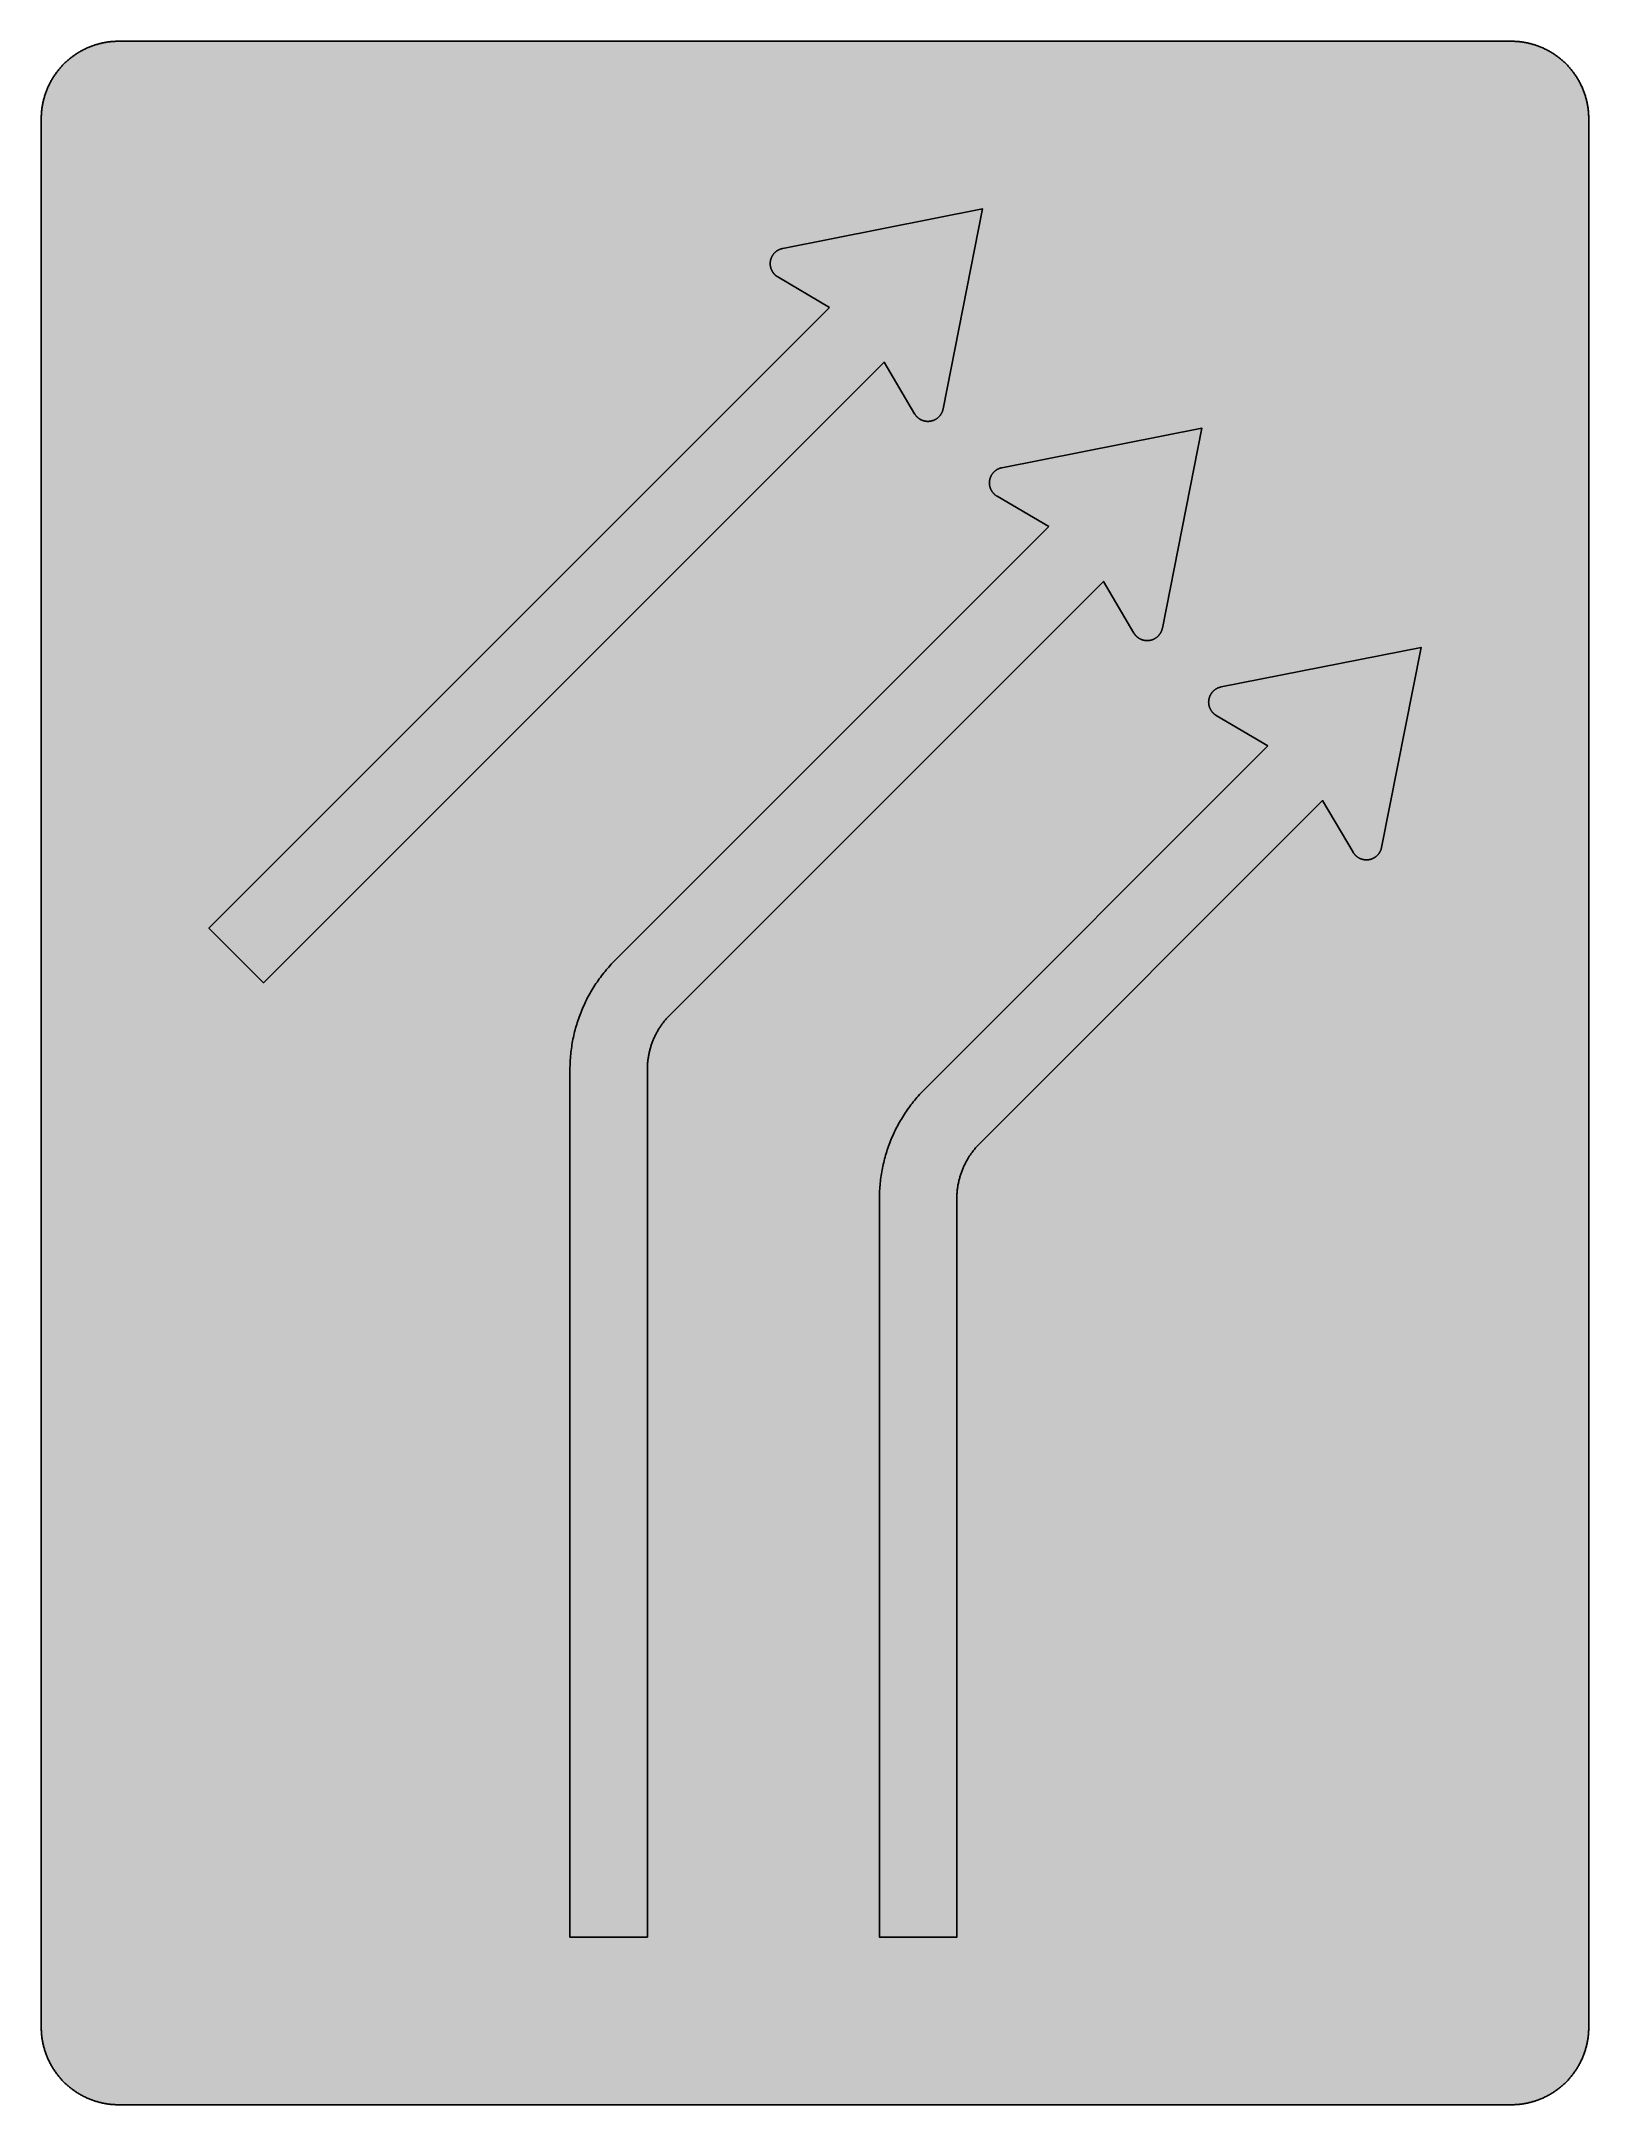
# Model space of a CAD drawing. Header units: millimetres. Extents: x 0 to 423, y 0 to 564.
import ezdxf

# ---------------------------------------------------------------- set-up
doc = ezdxf.new("R2010")
doc.units = ezdxf.units.MM

msp = doc.modelspace()

# ---------------------------------------------------------------- hatches: boundary and pattern name
for color, points in [(254, [(21.2189, 0.0537), (20.955, 0.0533), (20.6934, 0.0584), (20.4292, 0.066), (20.1676, 0.0787), (19.906, 0.094), (19.6469, 0.1118), (19.3853, 0.1321), (19.1262, 0.1549), (18.8671, 0.1829), (18.608, 0.2134), (18.349, 0.2464), (18.0924, 0.2845), (17.8359, 0.3251), (17.5793, 0.3683), (17.3253, 0.414), (17.0688, 0.4623), (16.8148, 0.5156), (16.5633, 0.5715), (16.3093, 0.6299), (16.0579, 0.6909), (15.809, 0.7544), (15.56, 0.823), (15.3111, 0.8941), (15.0622, 0.9677), (14.8158, 1.0439), (14.5694, 1.1227), (14.3256, 1.2065), (14.0818, 1.2903), (13.8379, 1.3792), (13.5966, 1.4707), (13.3579, 1.5672), (13.1191, 1.6637), (12.8803, 1.7628), (12.6441, 1.8669), (12.4079, 1.9736), (12.1742, 2.0803), (11.9405, 2.192), (11.7094, 2.3089), (11.4808, 2.4257), (11.2522, 2.5451), (11.0236, 2.6695), (10.7975, 2.794), (10.574, 2.9235), (10.3505, 3.0556), (10.1295, 3.1877), (9.9111, 3.3249), (9.6926, 3.4646), (9.4742, 3.6068), (9.2608, 3.7541), (9.0475, 3.9014), (8.8341, 4.0513), (8.6258, 4.2037), (8.4176, 4.3612), (8.2118, 4.5187), (8.0061, 4.6812), (7.8029, 4.8438), (7.6022, 5.0114), (7.4041, 5.1816), (7.206, 5.3518), (7.0129, 5.527), (6.8174, 5.7048), (6.6269, 5.8826), (6.4389, 6.0655), (6.2509, 6.2509), (6.0655, 6.4389), (5.8852, 6.6269), (5.7048, 6.8174), (5.527, 7.0104), (5.3518, 7.206), (5.1816, 7.4041), (5.0114, 7.6022), (4.8463, 7.8029), (4.6812, 8.0061), (4.5187, 8.2118), (4.3612, 8.4176), (4.2062, 8.6258), (4.0513, 8.8341), (3.9014, 9.0475), (3.7541, 9.2608), (3.6068, 9.4742), (3.4646, 9.6926), (3.3249, 9.9085), (3.1877, 10.1295), (3.0556, 10.3505), (2.9235, 10.574), (2.794, 10.7975), (2.6695, 11.0236), (2.5451, 11.2522), (2.4257, 11.4808), (2.3063, 11.7094), (2.192, 11.9405), (2.0803, 12.1742), (1.971, 12.4079), (1.8669, 12.6441), (1.7628, 12.8803), (1.6637, 13.1191), (1.5646, 13.3579), (1.4707, 13.5966), (1.3792, 13.8379), (1.2903, 14.0818), (1.2065, 14.3256), (1.1227, 14.5694), (1.0439, 14.8158), (0.9652, 15.0622), (0.8915, 15.3111), (0.823, 15.56), (0.7544, 15.809), (0.6883, 16.0604), (0.6274, 16.3119), (0.569, 16.5633), (0.5131, 16.8148), (0.4623, 17.0688), (0.4115, 17.3253), (0.3658, 17.5793), (0.3226, 17.8359), (0.2819, 18.0924), (0.2464, 18.3515), (0.2134, 18.608), (0.1829, 18.8671), (0.1549, 19.1262), (0.1295, 19.3878), (0.1092, 19.6469), (0.0914, 19.9085), (0.0762, 20.1701), (0.066, 20.4318), (0.0584, 20.6934), (0.0533, 20.955), (0.0508, 21.2192), (0.0522, 543.3314), (0.0533, 543.593), (0.0584, 543.8546), (0.066, 544.1188), (0.0762, 544.3804), (0.0914, 544.642), (0.1092, 544.9011), (0.1295, 545.1627), (0.1549, 545.4218), (0.1829, 545.6809), (0.2134, 545.94), (0.2464, 546.1991), (0.2819, 546.4556), (0.3226, 546.7121), (0.3658, 546.9687), (0.4115, 547.2227), (0.4623, 547.4792), (0.5131, 547.7332), (0.569, 547.9847), (0.6274, 548.2387), (0.6883, 548.4876), (0.7544, 548.7391), (0.823, 548.988), (0.8915, 549.2369), (0.9652, 549.4858), (1.0439, 549.7322), (1.1227, 549.9786), (1.2065, 550.2224), (1.2903, 550.4663), (1.3792, 550.7076), (1.4707, 550.9489), (1.5646, 551.1902), (1.6637, 551.4289), (1.7628, 551.6677), (1.8669, 551.9039), (1.971, 552.1401), (2.0803, 552.3738), (2.192, 552.6049), (2.3063, 552.8386), (2.4257, 553.0672), (2.5451, 553.2958), (2.6695, 553.5244), (2.794, 553.7505), (2.9235, 553.974), (3.0556, 554.1975), (3.1877, 554.4185), (3.3249, 554.6369), (3.4646, 554.8554), (3.6068, 555.0738), (3.7541, 555.2872), (3.9014, 555.5005), (4.0513, 555.7114), (4.2062, 555.9222), (4.3612, 556.1305), (4.5187, 556.3362), (4.6812, 556.5419), (4.8463, 556.7451), (5.0114, 556.9458), (5.1816, 557.1439), (5.3518, 557.342), (5.527, 557.5351), (5.7048, 557.7281), (5.8852, 557.9212), (6.0655, 558.1091), (6.2509, 558.2971), (6.4389, 558.4825), (6.6269, 558.6628), (6.8174, 558.8432), (7.0129, 559.021), (7.206, 559.1937), (7.4041, 559.3664), (7.6022, 559.5366), (7.8029, 559.7017), (8.0061, 559.8668), (8.2118, 560.0268), (8.4176, 560.1868), (8.6258, 560.3418), (8.8341, 560.4967), (9.0475, 560.6466), (9.2608, 560.7939), (9.4742, 560.9387), (9.6926, 561.0835), (9.9111, 561.2232), (10.1295, 561.3603), (10.3505, 561.4924), (10.574, 561.6245), (10.7975, 561.754), (11.0236, 561.8785), (11.2522, 562.0029), (11.4808, 562.1223), (11.7094, 562.2392), (11.9405, 562.356), (12.1742, 562.4678), (12.4079, 562.5744), (12.6441, 562.6811), (12.8803, 562.7853), (13.1191, 562.8843), (13.3579, 562.9834), (13.5966, 563.0774), (13.8379, 563.1688), (14.0818, 563.2577), (14.3256, 563.3415), (14.5694, 563.4253), (14.8158, 563.5041), (15.0622, 563.5803), (15.3111, 563.6539), (15.56, 563.7251), (15.809, 563.7936), (16.0579, 563.8571), (16.3093, 563.9206), (16.5633, 563.9791), (16.8148, 564.0349), (17.0688, 564.0857), (17.3253, 564.1365), (17.5793, 564.1823), (17.8359, 564.2254), (18.0924, 564.2635), (18.349, 564.3016), (18.608, 564.3347), (18.8671, 564.3651), (19.1262, 564.3931), (19.3853, 564.4185), (19.6469, 564.4388), (19.906, 564.4566), (20.1676, 564.4718), (20.4292, 564.482), (20.6934, 564.4896), (20.955, 564.4947), (21.2166, 564.4972), (402.2189, 564.4981), (402.4808, 564.4947), (402.7424, 564.4896), (403.0066, 564.482), (403.2682, 564.4718), (403.5298, 564.4566), (403.7889, 564.4388), (404.0505, 564.4185), (404.3096, 564.3931), (404.5687, 564.3651), (404.8277, 564.3347), (405.0868, 564.3016), (405.3434, 564.2635), (405.5999, 564.2254), (405.8564, 564.1823), (406.113, 564.1365), (406.367, 564.0857), (406.621, 564.0349), (406.875, 563.9791), (407.1264, 563.9206), (407.3779, 563.8571), (407.6268, 563.7936), (407.8783, 563.7251), (408.1272, 563.6539), (408.3736, 563.5803), (408.62, 563.5041), (408.8663, 563.4253), (409.1102, 563.3415), (409.354, 563.2577), (409.5979, 563.1688), (409.8392, 563.0774), (410.0805, 562.9834), (410.3192, 562.8843), (410.5554, 562.7853), (410.7942, 562.6811), (411.0279, 562.5744), (411.2616, 562.4678), (411.4952, 562.356), (411.7264, 562.2392), (411.9575, 562.1223), (412.1861, 562.0029), (412.4122, 561.8785), (412.6382, 561.754), (412.8643, 561.6245), (413.0853, 561.4924), (413.3063, 561.3603), (413.5272, 561.2232), (413.7457, 561.0835), (413.9616, 560.9387), (414.1775, 560.7939), (414.3908, 560.6466), (414.6017, 560.4967), (414.8125, 560.3418), (415.0208, 560.1868), (415.2265, 560.0268), (415.4297, 559.8668), (415.6329, 559.7017), (415.8336, 559.5366), (416.0342, 559.3664), (416.2298, 559.1937), (416.4254, 559.021), (416.6184, 558.8432), (416.8089, 558.6628), (416.9994, 558.4825), (417.1848, 558.2971), (417.3703, 558.1091), (417.5531, 557.9212), (417.7335, 557.7281), (417.9087, 557.5351), (418.084, 557.342), (418.2567, 557.1439), (418.4244, 556.9458), (418.592, 556.7451), (418.7546, 556.5419), (418.9171, 556.3362), (419.0746, 556.1305), (419.2321, 555.9222), (419.3845, 555.7114), (419.5369, 555.5005), (419.6842, 555.2872), (419.829, 555.0738), (419.9712, 554.8554), (420.1109, 554.6369), (420.2481, 554.4185), (420.3827, 554.1975), (420.5148, 553.974), (420.6418, 553.7505), (420.7688, 553.5244), (420.8907, 553.2958), (421.0126, 553.0672), (421.1295, 552.8386), (421.2438, 552.6049), (421.3555, 552.3738), (421.4647, 552.1401), (421.5689, 551.9039), (421.673, 551.6677), (421.7746, 551.4289), (421.8711, 551.1902), (421.9651, 550.9489), (422.0566, 550.7076), (422.1455, 550.4663), (422.2318, 550.2224), (422.3131, 549.9786), (422.3918, 549.7322), (422.4706, 549.4858), (422.5442, 549.2369), (422.6128, 548.988), (422.6814, 548.7391), (422.7449, 548.4876), (422.8084, 548.2387), (422.8668, 547.9847), (422.9227, 547.7332), (422.9735, 547.4792), (423.0243, 547.2227), (423.07, 546.9687), (423.1132, 546.7121), (423.1513, 546.4556), (423.1894, 546.1991), (423.2224, 545.94), (423.2529, 545.6809), (423.2808, 545.4218), (423.3037, 545.1627), (423.3266, 544.9011), (423.3443, 544.642), (423.357, 544.3804), (423.3697, 544.1188), (423.3774, 543.8546), (423.3824, 543.593), (423.385, 543.3314), (423.3855, 21.2203), (423.3824, 20.955), (423.3774, 20.6934), (423.3697, 20.4318), (423.357, 20.1701), (423.3443, 19.9085), (423.3266, 19.6469), (423.3037, 19.3878), (423.2808, 19.1262), (423.2529, 18.8671), (423.2224, 18.608), (423.1894, 18.3515), (423.1513, 18.0924), (423.1132, 17.8359), (423.07, 17.5793), (423.0243, 17.3253), (422.9735, 17.0688), (422.9227, 16.8148), (422.8668, 16.5633), (422.8084, 16.3119), (422.7449, 16.0604), (422.6814, 15.809), (422.6128, 15.56), (422.5442, 15.3111), (422.4706, 15.0622), (422.3918, 14.8158), (422.3131, 14.5694), (422.2318, 14.3256), (422.1455, 14.0818), (422.0566, 13.8379), (421.9651, 13.5966), (421.8711, 13.3579), (421.7746, 13.1191), (421.673, 12.8803), (421.5689, 12.6441), (421.4647, 12.4079), (421.3555, 12.1742), (421.2438, 11.9405), (421.1295, 11.7094), (421.0126, 11.4808), (420.8907, 11.2522), (420.7688, 11.0236), (420.6418, 10.7975), (420.5148, 10.574), (420.3827, 10.3505), (420.2481, 10.1295), (420.1109, 9.9085), (419.9712, 9.6926), (419.829, 9.4742), (419.6842, 9.2608), (419.5369, 9.0475), (419.3845, 8.8341), (419.2321, 8.6258), (419.0746, 8.4176), (418.9171, 8.2118), (418.7546, 8.0061), (418.592, 7.8029), (418.4244, 7.6022), (418.2567, 7.4041), (418.084, 7.206), (417.9087, 7.0104), (417.7335, 6.8174), (417.5531, 6.6269), (417.3703, 6.4389), (417.1848, 6.2509), (416.9994, 6.0655), (416.8089, 5.8826), (416.6184, 5.7048), (416.4254, 5.527), (416.2298, 5.3518), (416.0342, 5.1816), (415.8336, 5.0114), (415.6329, 4.8438), (415.4297, 4.6812), (415.2265, 4.5187), (415.0208, 4.3612), (414.8125, 4.2037), (414.6017, 4.0513), (414.3908, 3.9014), (414.1775, 3.7541), (413.9616, 3.6068), (413.7457, 3.4646), (413.5272, 3.3249), (413.3063, 3.1877), (413.0853, 3.0556), (412.8643, 2.9235), (412.6382, 2.794), (412.4122, 2.6695), (412.1861, 2.5451), (411.9575, 2.4257), (411.7264, 2.3089), (411.4952, 2.192), (411.2616, 2.0803), (411.0279, 1.9736), (410.7942, 1.8669), (410.5554, 1.7628), (410.3192, 1.6637), (410.0805, 1.5672), (409.8392, 1.4707), (409.5979, 1.3792), (409.354, 1.2903), (409.1102, 1.2065), (408.8663, 1.1227), (408.62, 1.0439), (408.3736, 0.9677), (408.1272, 0.8941), (407.8783, 0.823), (407.6268, 0.7544), (407.3779, 0.6909), (407.1264, 0.6299), (406.875, 0.5715), (406.621, 0.5156), (406.367, 0.4623), (406.113, 0.414), (405.8564, 0.3683), (405.5999, 0.3251), (405.3434, 0.2845), (405.0868, 0.2464), (404.8277, 0.2134), (404.5687, 0.1829), (404.3096, 0.1549), (404.0505, 0.1321), (403.7889, 0.1118), (403.5298, 0.094), (403.2682, 0.0787), (403.0066, 0.066), (402.7424, 0.0584), (402.4808, 0.0533), (402.2166, 0.0533)]), (59, [(215.6725, 491.6946), (201.549, 500.0223), (201.488, 500.0574), (201.4271, 500.093), (201.3687, 500.1311), (201.3128, 500.1717), (201.2544, 500.2098), (201.1985, 500.2505), (201.1426, 500.2936), (201.0867, 500.3343), (201.0334, 500.3775), (200.98, 500.4206), (200.9267, 500.4664), (200.8759, 500.5121), (200.8251, 500.5578), (200.7743, 500.6061), (200.726, 500.6518), (200.6778, 500.7), (200.6295, 500.7508), (200.5838, 500.7991), (200.5381, 500.8499), (200.4924, 500.9032), (200.4492, 500.954), (200.406, 501.0074), (200.3628, 501.0607), (200.3222, 501.1141), (200.2815, 501.1674), (200.2409, 501.2233), (200.2028, 501.2792), (200.1647, 501.335), (200.1266, 501.3935), (200.091, 501.4519), (200.0555, 501.5078), (200.0225, 501.5687), (199.9894, 501.6271), (199.9564, 501.6856), (199.9259, 501.7465), (199.8955, 501.8075), (199.865, 501.8684), (199.837, 501.9319), (199.8091, 501.9929), (199.7837, 502.0564), (199.7583, 502.1199), (199.7329, 502.1834), (199.71, 502.2469), (199.6872, 502.3104), (199.6669, 502.3764), (199.6465, 502.4399), (199.6262, 502.506), (199.6084, 502.572), (199.5907, 502.6381), (199.5754, 502.7066), (199.5602, 502.7727), (199.5449, 502.8387), (199.5322, 502.9073), (199.5221, 502.9759), (199.5094, 503.0445), (199.5018, 503.113), (199.4916, 503.1816), (199.484, 503.2502), (199.4789, 503.3188), (199.4738, 503.3874), (199.4687, 503.4585), (199.4662, 503.5271), (199.4637, 503.5982), (199.4637, 503.6668), (199.4662, 503.7607), (199.4687, 503.8547), (199.4738, 503.9487), (199.4814, 504.0427), (199.4891, 504.1367), (199.5018, 504.2281), (199.5145, 504.3195), (199.5297, 504.411), (199.5475, 504.4999), (199.5653, 504.5913), (199.5856, 504.6802), (199.6084, 504.7666), (199.6338, 504.8555), (199.6592, 504.9418), (199.6897, 505.0282), (199.7177, 505.1146), (199.7507, 505.1984), (199.7837, 505.2822), (199.8193, 505.366), (199.8574, 505.4473), (199.8955, 505.5286), (199.9361, 505.6099), (199.9767, 505.6886), (200.0199, 505.7673), (200.0656, 505.8435), (200.1139, 505.9197), (200.1622, 505.9959), (200.2104, 506.0696), (200.2638, 506.1433), (200.3171, 506.2144), (200.3704, 506.2855), (200.4263, 506.3541), (200.4847, 506.4227), (200.5432, 506.4912), (200.6041, 506.5573), (200.6651, 506.6208), (200.7286, 506.6843), (200.7921, 506.7478), (200.8581, 506.8087), (200.9242, 506.8672), (200.9927, 506.9256), (201.0639, 506.9815), (201.135, 507.0373), (201.2061, 507.0907), (201.2798, 507.1415), (201.3534, 507.1923), (201.4296, 507.2431), (201.5058, 507.2913), (201.5846, 507.3371), (201.6633, 507.3802), (201.7446, 507.4234), (201.8259, 507.4641), (201.9071, 507.5047), (201.991, 507.5428), (202.0748, 507.5784), (202.1611, 507.6114), (202.2475, 507.6444), (202.3339, 507.6749), (202.4228, 507.7054), (202.5117, 507.7308), (202.6006, 507.7562), (202.692, 507.779), (202.7834, 507.8019), (202.8774, 507.8197), (257.58, 518.637), (246.7666, 463.9328), (246.7458, 463.8396), (246.7254, 463.7481), (246.7026, 463.6567), (246.6772, 463.5652), (246.6492, 463.4763), (246.6213, 463.39), (246.5908, 463.3011), (246.5578, 463.2147), (246.5222, 463.1309), (246.4867, 463.0471), (246.4486, 462.9633), (246.4105, 462.8794), (246.3673, 462.7982), (246.3267, 462.7194), (246.2809, 462.6407), (246.2352, 462.5619), (246.187, 462.4857), (246.1387, 462.4095), (246.0879, 462.3359), (246.0346, 462.2622), (245.9812, 462.1886), (245.9253, 462.12), (245.8695, 462.0489), (245.811, 461.9803), (245.7526, 461.9142), (245.6917, 461.8482), (245.6282, 461.7847), (245.5672, 461.7212), (245.5012, 461.6602), (245.4351, 461.5993), (245.3691, 461.5409), (245.3005, 461.4824), (245.2294, 461.4266), (245.1583, 461.3732), (245.0871, 461.3199), (245.0135, 461.2665), (244.9398, 461.2183), (244.8636, 461.17), (244.7874, 461.1218), (244.7112, 461.076), (244.6325, 461.0329), (244.5537, 460.9922), (244.4725, 460.9516), (244.3912, 460.9135), (244.3099, 460.8754), (244.2261, 460.8398), (244.1423, 460.8068), (244.0584, 460.7738), (243.9721, 460.7458), (243.8883, 460.7179), (243.7994, 460.69), (243.713, 460.6646), (243.6241, 460.6417), (243.5352, 460.6214), (243.4463, 460.6036), (243.3549, 460.5858), (243.2634, 460.5706), (243.172, 460.5579), (243.0805, 460.5477), (242.9866, 460.5376), (242.8951, 460.5299), (242.8011, 460.5249), (242.7072, 460.5223), (242.6132, 460.5198), (242.5421, 460.5223), (242.4709, 460.5223), (242.4024, 460.5249), (242.3338, 460.5299), (242.2627, 460.535), (242.1941, 460.5426), (242.1255, 460.5477), (242.0569, 460.5579), (241.9883, 460.568), (241.9198, 460.5782), (241.8512, 460.5884), (241.7851, 460.6036), (241.7166, 460.6163), (241.6505, 460.6315), (241.5845, 460.6468), (241.5184, 460.6646), (241.4524, 460.6823), (241.3864, 460.7027), (241.3203, 460.723), (241.2568, 460.7433), (241.1908, 460.7662), (241.1273, 460.789), (241.0638, 460.8144), (241.0003, 460.8398), (240.9368, 460.8652), (240.8758, 460.8932), (240.8149, 460.9211), (240.7539, 460.9516), (240.6929, 460.9821), (240.632, 461.0125), (240.571, 461.0456), (240.5126, 461.0786), (240.4542, 461.1116), (240.3958, 461.1472), (240.3373, 461.1827), (240.2815, 461.2208), (240.2256, 461.2589), (240.1697, 461.297), (240.1138, 461.3351), (240.0579, 461.3758), (240.0046, 461.4189), (239.9513, 461.4596), (239.8979, 461.5028), (239.8471, 461.5485), (239.7963, 461.5942), (239.7455, 461.6399), (239.6947, 461.6856), (239.6465, 461.7339), (239.5982, 461.7822), (239.5499, 461.8304), (239.5017, 461.8812), (239.456, 461.932), (239.4102, 461.9828), (239.3671, 462.0362), (239.3213, 462.0895), (239.2807, 462.1428), (239.2375, 462.1987), (239.1969, 462.2546), (239.1562, 462.3105), (239.1156, 462.3664), (239.0775, 462.4248), (239.0394, 462.4832), (239.0013, 462.5442), (238.9657, 462.6026), (230.6394, 476.728), (60.8817, 306.9703), (45.9133, 321.9369)]), (59, [(275.6447, 431.7224), (261.5212, 440.0501), (261.46, 440.0855), (261.4016, 440.121), (261.3406, 440.1591), (261.2847, 440.1998), (261.2263, 440.2379), (261.1704, 440.2785), (261.1145, 440.3217), (261.0587, 440.3623), (261.0053, 440.4055), (260.952, 440.4487), (260.8986, 440.4944), (260.8478, 440.5401), (260.797, 440.5859), (260.7462, 440.6341), (260.698, 440.6798), (260.6497, 440.7306), (260.6015, 440.7789), (260.5557, 440.8297), (260.51, 440.878), (260.4643, 440.9313), (260.4211, 440.9821), (260.3779, 441.0354), (260.3348, 441.0888), (260.2941, 441.1421), (260.2535, 441.198), (260.2128, 441.2513), (260.1747, 441.3072), (260.1366, 441.3656), (260.0985, 441.4215), (260.063, 441.4799), (260.0274, 441.5384), (259.9944, 441.5968), (259.9614, 441.6552), (259.9284, 441.7162), (259.8979, 441.7746), (259.8674, 441.8355), (259.8369, 441.8965), (259.809, 441.96), (259.781, 442.021), (259.7556, 442.0845), (259.7302, 442.148), (259.7048, 442.2115), (259.682, 442.275), (259.6591, 442.3385), (259.6388, 442.4045), (259.6185, 442.468), (259.5982, 442.534), (259.5804, 442.6001), (259.5626, 442.6661), (259.5474, 442.7347), (259.5321, 442.8007), (259.5169, 442.8668), (259.5042, 442.9354), (259.494, 443.0039), (259.4839, 443.07), (259.4737, 443.1386), (259.4635, 443.2071), (259.4559, 443.2783), (259.4508, 443.3468), (259.4458, 443.4154), (259.4407, 443.484), (259.4381, 443.5551), (259.4381, 443.6262), (259.4356, 443.6948), (259.4381, 443.7888), (259.4407, 443.8828), (259.4458, 443.9768), (259.4534, 444.0707), (259.461, 444.1622), (259.4737, 444.2562), (259.4864, 444.3476), (259.5016, 444.439), (259.5194, 444.5279), (259.5372, 444.6168), (259.5575, 444.7057), (259.5804, 444.7946), (259.6058, 444.8835), (259.6312, 444.9699), (259.6617, 445.0563), (259.6896, 445.1426), (259.7226, 445.2264), (259.7556, 445.3103), (259.7912, 445.3941), (259.8293, 445.4754), (259.8674, 445.5566), (259.908, 445.6354), (259.9487, 445.7167), (259.9944, 445.7929), (260.0376, 445.8716), (260.0858, 445.9478), (260.1341, 446.024), (260.1849, 446.0977), (260.2357, 446.1713), (260.289, 446.2424), (260.3424, 446.3136), (260.3983, 446.3821), (260.4567, 446.4507), (260.5151, 446.5193), (260.5761, 446.5853), (260.637, 446.6488), (260.7005, 446.7123), (260.764, 446.7733), (260.8301, 446.8343), (260.8986, 446.8952), (260.9647, 446.9536), (261.0358, 447.0095), (261.1069, 447.0654), (261.178, 447.1187), (261.2517, 447.1695), (261.3254, 447.2203), (261.4016, 447.2711), (261.4778, 447.3169), (261.5565, 447.3651), (261.6352, 447.4083), (261.7165, 447.4515), (261.7978, 447.4921), (261.8791, 447.5328), (261.9629, 447.5709), (262.0467, 447.6064), (262.1331, 447.6394), (262.2194, 447.6725), (262.3058, 447.7029), (262.3947, 447.7334), (262.4836, 447.7588), (262.5725, 447.7842), (262.6639, 447.8071), (262.7554, 447.8299), (262.8494, 447.8477), (317.5522, 458.6647), (306.7389, 403.9606), (306.7177, 403.8676), (306.6974, 403.7762), (306.6745, 403.6847), (306.6491, 403.5933), (306.6212, 403.5044), (306.5932, 403.418), (306.5628, 403.3291), (306.5297, 403.2428), (306.4942, 403.159), (306.4586, 403.0726), (306.4205, 402.9913), (306.3824, 402.9075), (306.3418, 402.8262), (306.2986, 402.7475), (306.2529, 402.6687), (306.2072, 402.59), (306.1589, 402.5138), (306.1106, 402.4376), (306.0598, 402.3614), (306.0065, 402.2903), (305.9532, 402.2166), (305.8998, 402.1455), (305.8414, 402.0769), (305.783, 402.0083), (305.7246, 401.9423), (305.6636, 401.8763), (305.6026, 401.8102), (305.5391, 401.7467), (305.4731, 401.6858), (305.4071, 401.6248), (305.341, 401.5664), (305.2724, 401.5105), (305.2013, 401.4546), (305.1302, 401.3987), (305.0591, 401.3454), (304.9854, 401.2946), (304.9118, 401.2438), (304.8381, 401.1955), (304.7594, 401.1498), (304.6832, 401.1041), (304.6044, 401.0609), (304.5257, 401.0177), (304.4444, 400.9771), (304.3631, 400.939), (304.2818, 400.9034), (304.198, 400.8679), (304.1167, 400.8323), (304.0304, 400.8018), (303.9466, 400.7714), (303.8602, 400.7434), (303.7713, 400.718), (303.6849, 400.6926), (303.596, 400.6698), (303.5071, 400.6494), (303.4182, 400.6291), (303.3268, 400.6113), (303.2354, 400.5961), (303.1439, 400.5834), (303.0525, 400.5732), (302.961, 400.5631), (302.8671, 400.5555), (302.7731, 400.5504), (302.6791, 400.5478), (302.5851, 400.5478), (302.514, 400.5478), (302.4454, 400.5504), (302.3743, 400.5529), (302.3057, 400.5555), (302.2346, 400.5605), (302.166, 400.5682), (302.0974, 400.5758), (302.0289, 400.5834), (301.9603, 400.5936), (301.8917, 400.6037), (301.8231, 400.6164), (301.7571, 400.6291), (301.6885, 400.6418), (301.6225, 400.6571), (301.5564, 400.6748), (301.4904, 400.6901), (301.4243, 400.7104), (301.3583, 400.7282), (301.2923, 400.7485), (301.2288, 400.7714), (301.1627, 400.7917), (301.0992, 400.8171), (301.0357, 400.8399), (300.9722, 400.8653), (300.9113, 400.8933), (300.8478, 400.9187), (300.7868, 400.9492), (300.7258, 400.9771), (300.6649, 401.0076), (300.6039, 401.0381), (300.543, 401.0711), (300.4845, 401.1041), (300.4261, 401.1397), (300.3677, 401.1752), (300.3093, 401.2108), (300.2534, 401.2463), (300.1975, 401.2844), (300.1416, 401.3251), (300.0858, 401.3632), (300.0299, 401.4038), (299.9765, 401.4445), (299.9232, 401.4876), (299.8699, 401.5308), (299.8191, 401.5765), (299.7683, 401.6197), (299.7175, 401.6654), (299.6667, 401.7137), (299.6184, 401.7594), (299.5701, 401.8102), (299.5219, 401.8585), (299.4736, 401.9093), (299.4279, 401.9601), (299.3822, 402.0109), (299.339, 402.0642), (299.2958, 402.1176), (299.2526, 402.1709), (299.2095, 402.2268), (299.1688, 402.2801), (299.1282, 402.3385), (299.0875, 402.3944), (299.0494, 402.4528), (299.0113, 402.5113), (298.9732, 402.5697), (298.9377, 402.6306), (290.6116, 416.7558), (172.0578, 298.2017), (171.8716, 298.0131), (171.6888, 297.8252), (171.511, 297.6321), (171.3332, 297.4391), (171.1579, 297.246), (170.9877, 297.0479), (170.8175, 296.8498), (170.6499, 296.6491), (170.4873, 296.4459), (170.3248, 296.2402), (170.1673, 296.0345), (170.0098, 295.8262), (169.8574, 295.6179), (169.7076, 295.4045), (169.5577, 295.1912), (169.4129, 294.9778), (169.2707, 294.7594), (169.131, 294.5435), (168.9938, 294.3225), (168.8592, 294.1015), (168.7297, 293.878), (168.6001, 293.6545), (168.4731, 293.4284), (168.3512, 293.1998), (168.2293, 292.9712), (168.1124, 292.7426), (167.9981, 292.5115), (167.8864, 292.2778), (167.7772, 292.0441), (167.6705, 291.8079), (167.5689, 291.5717), (167.4673, 291.3329), (167.3708, 291.0942), (167.2768, 290.8554), (167.1853, 290.6141), (167.0964, 290.3703), (167.0101, 290.1264), (166.9288, 289.8826), (166.8475, 289.6362), (166.7713, 289.3898), (166.6977, 289.1409), (166.6265, 288.8945), (166.5605, 288.6431), (166.4945, 288.3941), (166.4335, 288.1427), (166.3751, 287.8887), (166.3192, 287.6372), (166.2684, 287.3832), (166.2176, 287.1267), (166.1719, 286.8727), (166.1287, 286.6161), (166.0881, 286.3596), (166.0525, 286.1031), (166.0169, 285.844), (165.9865, 285.5849), (165.9611, 285.3258), (165.9357, 285.0667), (165.9153, 284.8051), (165.8976, 284.5435), (165.8823, 284.2819), (165.8722, 284.0203), (165.862, 283.7586), (165.8569, 283.497), (165.8569, 283.2329), (165.8578, 45.9148), (144.6911, 45.9148), (144.6911, 283.2347), (144.6936, 283.7586), (144.7038, 284.2844), (144.719, 284.8102), (144.7419, 285.3334), (144.7698, 285.8567), (144.8054, 286.3774), (144.8486, 286.8981), (144.8968, 287.4188), (144.9527, 287.9369), (145.0137, 288.4551), (145.0797, 288.9707), (145.1534, 289.4838), (145.2347, 289.9994), (145.321, 290.51), (145.4125, 291.023), (145.5115, 291.531), (145.6157, 292.039), (145.7274, 292.5445), (145.8443, 293.05), (145.9662, 293.5529), (146.0957, 294.0533), (146.2303, 294.5536), (146.3726, 295.0515), (146.5199, 295.5468), (146.6723, 296.0395), (146.8323, 296.5298), (146.9974, 297.02), (147.1701, 297.5077), (147.3454, 297.9928), (147.5283, 298.4754), (147.7188, 298.9555), (147.9118, 299.433), (148.1125, 299.9105), (148.3182, 300.3829), (148.5316, 300.8528), (148.75, 301.3227), (148.9735, 301.7876), (149.2021, 302.2498), (149.4358, 302.7096), (149.6771, 303.1668), (149.9235, 303.6214), (150.175, 304.0736), (150.434, 304.5231), (150.6957, 304.9676), (150.9649, 305.4121), (151.2392, 305.8516), (151.5186, 306.2859), (151.8031, 306.7202), (152.0927, 307.1495), (152.3898, 307.5762), (152.6896, 308.0004), (152.9969, 308.4195), (153.3093, 308.8361), (153.6268, 309.2475), (153.9494, 309.6565), (154.2771, 310.0629), (154.6098, 310.4642), (154.9502, 310.863), (155.2931, 311.2567), (155.641, 311.6453), (155.9966, 312.0314), (156.3548, 312.4149), (156.7205, 312.7934), (157.0888, 313.1668)]), (59, [(335.6169, 371.7502), (321.4934, 380.0779), (321.4319, 380.1135), (321.3735, 380.1491), (321.3151, 380.1872), (321.2567, 380.2278), (321.1982, 380.2659), (321.1424, 380.3066), (321.0865, 380.3472), (321.0331, 380.3904), (320.9773, 380.4336), (320.9239, 380.4768), (320.8731, 380.5225), (320.8198, 380.5682), (320.769, 380.6139), (320.7207, 380.6622), (320.6699, 380.7079), (320.6217, 380.7562), (320.5734, 380.807), (320.5277, 380.8552), (320.482, 380.906), (320.4362, 380.9594), (320.3931, 381.0102), (320.3499, 381.0635), (320.3067, 381.1168), (320.2661, 381.1702), (320.2254, 381.2261), (320.1848, 381.2794), (320.1467, 381.3353), (320.1086, 381.3912), (320.0705, 381.4496), (320.0349, 381.508), (319.9994, 381.5639), (319.9663, 381.6248), (319.9333, 381.6833), (319.9003, 381.7417), (319.8698, 381.8026), (319.8393, 381.8636), (319.8089, 381.9246), (319.7809, 381.9881), (319.753, 382.049), (319.7276, 382.1125), (319.7022, 382.176), (319.6768, 382.2395), (319.6539, 382.303), (319.6311, 382.3665), (319.6107, 382.4326), (319.5904, 382.4961), (319.5701, 382.5621), (319.5523, 382.6281), (319.5345, 382.6942), (319.5193, 382.7602), (319.5041, 382.8288), (319.4914, 382.8948), (319.4787, 382.9634), (319.466, 383.032), (319.4558, 383.098), (319.4456, 383.1666), (319.4355, 383.2352), (319.4304, 383.3038), (319.4228, 383.3749), (319.4177, 383.4435), (319.4126, 383.5121), (319.4101, 383.5832), (319.4101, 383.6518), (319.4075, 383.7229), (319.4101, 383.8169), (319.4126, 383.9108), (319.4177, 384.0048), (319.4253, 384.0988), (319.4355, 384.1902), (319.4456, 384.2842), (319.4583, 384.3757), (319.4736, 384.4646), (319.4914, 384.556), (319.5091, 384.6449), (319.532, 384.7338), (319.5549, 384.8227), (319.5777, 384.9116), (319.6057, 384.998), (319.6336, 385.0843), (319.6641, 385.1707), (319.6946, 385.2545), (319.7276, 385.3383), (319.7631, 385.4196), (319.8012, 385.5034), (319.8393, 385.5847), (319.88, 385.6634), (319.9206, 385.7447), (319.9663, 385.8209), (320.0095, 385.8997), (320.0578, 385.9759), (320.106, 386.0495), (320.1568, 386.1257), (320.2076, 386.1968), (320.261, 386.2705), (320.3143, 386.3416), (320.3702, 386.4102), (320.4286, 386.4788), (320.487, 386.5448), (320.548, 386.6109), (320.609, 386.6769), (320.6725, 386.7404), (320.736, 386.8014), (320.802, 386.8623), (320.8706, 386.9233), (320.9392, 386.9817), (321.0077, 387.0376), (321.0789, 387.0935), (321.15, 387.1468), (321.2236, 387.1976), (321.2973, 387.2484), (321.3735, 387.2992), (321.4522, 387.3449), (321.5284, 387.3906), (321.6072, 387.4364), (321.6885, 387.4795), (321.7697, 387.5202), (321.851, 387.5608), (321.9348, 387.5964), (322.0187, 387.6345), (322.105, 387.6675), (322.1914, 387.7005), (322.2777, 387.731), (322.3666, 387.7589), (322.4555, 387.7869), (322.5444, 387.8123), (322.6359, 387.8351), (322.7273, 387.858), (322.8213, 387.8758), (377.5244, 398.6925), (366.7111, 343.9883), (366.6896, 343.8957), (366.6693, 343.8017), (366.6465, 343.7128), (366.6211, 343.6214), (366.5931, 343.5325), (366.5652, 343.4436), (366.5347, 343.3572), (366.5017, 343.2708), (366.4661, 343.187), (366.4306, 343.1007), (366.3925, 343.0194), (366.3544, 342.9356), (366.3137, 342.8543), (366.2705, 342.7755), (366.2248, 342.6943), (366.1791, 342.6181), (366.1308, 342.5393), (366.0826, 342.4657), (366.0318, 342.3895), (365.9784, 342.3158), (365.9251, 342.2447), (365.8718, 342.1736), (365.8133, 342.105), (365.7549, 342.0364), (365.6965, 341.9678), (365.6355, 341.9043), (365.5746, 341.8383), (365.5111, 341.7748), (365.445, 341.7138), (365.379, 341.6529), (365.313, 341.5944), (365.2444, 341.5386), (365.1733, 341.4827), (365.1047, 341.4268), (365.031, 341.3735), (364.9574, 341.3227), (364.8837, 341.2719), (364.81, 341.2236), (364.7338, 341.1779), (364.6551, 341.1322), (364.5764, 341.089), (364.4976, 341.0458), (364.4189, 341.0052), (364.3376, 340.9671), (364.2538, 340.929), (364.1725, 340.8934), (364.0887, 340.8604), (364.0023, 340.8299), (363.9185, 340.7994), (363.8321, 340.7715), (363.7458, 340.7435), (363.6569, 340.7207), (363.568, 340.6978), (363.4791, 340.6775), (363.3902, 340.6572), (363.2987, 340.6394), (363.2073, 340.6242), (363.1159, 340.6115), (363.0244, 340.6013), (362.933, 340.5911), (362.839, 340.5835), (362.745, 340.5784), (362.651, 340.5759), (362.5571, 340.5759), (362.4859, 340.5759), (362.4174, 340.5784), (362.3462, 340.581), (362.2777, 340.5835), (362.2065, 340.5886), (362.138, 340.5962), (362.0694, 340.6038), (362.0008, 340.6115), (361.9322, 340.6216), (361.8636, 340.6318), (361.7976, 340.6445), (361.729, 340.6572), (361.663, 340.6699), (361.5944, 340.6851), (361.5284, 340.7029), (361.4623, 340.7181), (361.3963, 340.7385), (361.3302, 340.7562), (361.2642, 340.7766), (361.2007, 340.7994), (361.1347, 340.8197), (361.0712, 340.8451), (361.0077, 340.868), (360.9442, 340.8934), (360.8832, 340.9213), (360.8197, 340.9467), (360.7587, 340.9772), (360.6978, 341.0052), (360.6368, 341.0356), (360.5759, 341.0661), (360.5174, 341.0991), (360.4565, 341.1322), (360.3981, 341.1677), (360.3396, 341.2007), (360.2812, 341.2388), (360.2253, 341.2744), (360.1695, 341.3125), (360.1136, 341.3506), (360.0577, 341.3912), (360.0044, 341.4319), (359.9485, 341.4725), (359.8951, 341.5157), (359.8443, 341.5589), (359.791, 341.6021), (359.7402, 341.6478), (359.6894, 341.6935), (359.6386, 341.7418), (359.5903, 341.7875), (359.5421, 341.8357), (359.4938, 341.8865), (359.4481, 341.9373), (359.3998, 341.9881), (359.3567, 342.0389), (359.3109, 342.0923), (359.2678, 342.1456), (359.2246, 342.199), (359.1814, 342.2523), (359.1408, 342.3082), (359.1001, 342.3666), (359.0595, 342.4225), (359.0214, 342.4809), (358.9833, 342.5393), (358.9452, 342.5977), (358.9096, 342.6587), (350.5839, 356.7836), (256.7245, 262.9239), (256.5375, 262.7351), (256.3571, 262.5471), (256.1768, 262.3541), (255.999, 262.161), (255.8263, 261.968), (255.6535, 261.7699), (255.4834, 261.5717), (255.3183, 261.3711), (255.1532, 261.1679), (254.9931, 260.9621), (254.8331, 260.7564), (254.6782, 260.5481), (254.5232, 260.3398), (254.3734, 260.1265), (254.2261, 259.9131), (254.0813, 259.6998), (253.9365, 259.4839), (253.7968, 259.2654), (253.6596, 259.0444), (253.5276, 258.8235), (253.3955, 258.5999), (253.2659, 258.3764), (253.1415, 258.1504), (253.017, 257.9243), (252.8976, 257.6957), (252.7808, 257.4646), (252.664, 257.2334), (252.5522, 256.9997), (252.4455, 256.7661), (252.3388, 256.5298), (252.2347, 256.2936), (252.1356, 256.0574), (252.0366, 255.8161), (251.9426, 255.5773), (251.8512, 255.336), (251.7623, 255.0922), (251.6784, 254.8484), (251.5946, 254.6045), (251.5159, 254.3581), (251.4397, 254.1118), (251.366, 253.8654), (251.2949, 253.6165), (251.2263, 253.365), (251.1628, 253.1161), (251.0993, 252.8646), (251.0409, 252.6106), (250.985, 252.3592), (250.9342, 252.1052), (250.8834, 251.8512), (250.8377, 251.5946), (250.7945, 251.3381), (250.7564, 251.0815), (250.7183, 250.825), (250.6853, 250.5659), (250.6548, 250.3068), (250.6269, 250.0478), (250.6015, 249.7887), (250.5812, 249.5271), (250.5634, 249.2654), (250.5481, 249.0064), (250.538, 248.7447), (250.5304, 248.4806), (250.5253, 248.219), (250.5227, 247.9548), (250.5244, 45.9148), (229.3578, 45.9148), (229.3578, 247.9569), (229.3595, 248.4806), (229.3696, 249.0064), (229.3849, 249.5321), (229.4077, 250.0554), (229.4382, 250.5786), (229.4738, 251.0993), (229.5144, 251.62), (229.5627, 252.1407), (229.6185, 252.6589), (229.6795, 253.177), (229.7481, 253.6927), (229.8217, 254.2083), (229.9005, 254.7214), (229.9868, 255.2319), (230.0783, 255.745), (230.1773, 256.253), (230.2815, 256.761), (230.3932, 257.2664), (230.5101, 257.7719), (230.6345, 258.2748), (230.7615, 258.7752), (230.8987, 259.2756), (231.0384, 259.7734), (231.1857, 260.2687), (231.3407, 260.7615), (231.4981, 261.2517), (231.6658, 261.7419), (231.836, 262.2296), (232.0138, 262.7147), (232.1966, 263.1973), (232.3846, 263.6774), (232.5802, 264.1549), (232.7808, 264.6324), (232.9866, 265.1049), (233.1974, 265.5748), (233.4158, 266.0447), (233.6394, 266.5095), (233.868, 266.9718), (234.1042, 267.4315), (234.3429, 267.8913), (234.5893, 268.3434), (234.8433, 268.7955), (235.0999, 269.2451), (235.3615, 269.6896), (235.6307, 270.1341), (235.905, 270.5735), (236.1844, 271.0078), (236.4689, 271.4422), (236.761, 271.8714), (237.0557, 272.2982), (237.3579, 272.7223), (237.6627, 273.1414), (237.9751, 273.558), (238.2926, 273.9695), (238.6152, 274.3784), (238.9429, 274.7848), (239.2782, 275.1861), (239.616, 275.5849), (239.9589, 275.9786), (240.3094, 276.3672), (240.6625, 276.7559), (241.0231, 277.1369), (241.3864, 277.5153), (241.7572, 277.8887)])]:
    msp.add_hatch(color=color).paths.add_polyline_path(points)
h = msp.add_hatch(color=59)
h.paths.add_polyline_path([(21.2189, 5.3453), (21.021, 5.3442), (20.8229, 5.3492), (20.6273, 5.3543), (20.4318, 5.3645), (20.2336, 5.3746), (20.0381, 5.3873), (19.8425, 5.4026), (19.6494, 5.4229), (19.4539, 5.4432), (19.2608, 5.4661), (19.0678, 5.4915), (18.8747, 5.5169), (18.6817, 5.5474), (18.4887, 5.5804), (18.2982, 5.6159), (18.1077, 5.6515), (17.9172, 5.6921), (17.7267, 5.7328), (17.5362, 5.776), (17.3482, 5.8217), (17.1602, 5.8699), (16.9723, 5.9207), (16.7869, 5.9741), (16.6014, 6.03), (16.416, 6.0884), (16.2306, 6.1468), (16.0477, 6.2103), (15.8648, 6.2738), (15.6845, 6.3398), (15.5016, 6.4084), (15.3213, 6.4795), (15.1435, 6.5532), (14.9657, 6.6269), (14.7879, 6.7056), (14.6101, 6.7843), (14.4348, 6.8656), (14.2596, 6.9494), (14.0868, 7.0358), (13.9141, 7.1247), (13.7439, 7.2136), (13.5712, 7.305), (13.4036, 7.4016), (13.2359, 7.4981), (13.0683, 7.5946), (12.9007, 7.6962), (12.7356, 7.7978), (12.573, 7.9045), (12.4104, 8.0112), (12.2504, 8.1204), (12.0904, 8.2296), (11.9304, 8.3439), (11.7729, 8.4582), (11.618, 8.575), (11.463, 8.6944), (11.3081, 8.8163), (11.1582, 8.9383), (11.0058, 9.0627), (10.856, 9.1897), (10.7086, 9.3193), (10.5639, 9.4513), (10.4191, 9.5834), (10.2743, 9.718), (10.1321, 9.8552), (9.9924, 9.9924), (9.8527, 10.1346), (9.718, 10.2743), (9.5834, 10.4191), (9.4488, 10.5639), (9.3193, 10.7112), (9.1897, 10.8585), (9.0627, 11.0058), (8.9383, 11.1582), (8.8138, 11.3106), (8.6944, 11.463), (8.575, 11.618), (8.4582, 11.7729), (8.3439, 11.9304), (8.2296, 12.0904), (8.1178, 12.2504), (8.0112, 12.4104), (7.9019, 12.573), (7.7978, 12.7381), (7.6962, 12.9007), (7.5946, 13.0683), (7.4955, 13.2359), (7.399, 13.4036), (7.305, 13.5712), (7.2136, 13.7439), (7.1222, 13.9141), (7.0358, 14.0868), (6.9494, 14.2596), (6.8656, 14.4348), (6.7843, 14.6101), (6.7031, 14.7879), (6.6269, 14.9657), (6.5507, 15.1435), (6.477, 15.3213), (6.4084, 15.5016), (6.3398, 15.6845), (6.2713, 15.8648), (6.2078, 16.0477), (6.1468, 16.2331), (6.0858, 16.416), (6.03, 16.6014), (5.9741, 16.7869), (5.9207, 16.9748), (5.8699, 17.1602), (5.8217, 17.3482), (5.776, 17.5362), (5.7302, 17.7267), (5.6896, 17.9172), (5.6515, 18.1077), (5.6134, 18.2982), (5.5778, 18.4887), (5.5474, 18.6817), (5.5169, 18.8747), (5.4889, 19.0678), (5.4635, 19.2608), (5.4407, 19.4539), (5.4204, 19.6494), (5.4026, 19.845), (5.3873, 20.0406), (5.3721, 20.2362), (5.3619, 20.4318), (5.3543, 20.6273), (5.3467, 20.8255), (5.3442, 21.021), (5.3416, 21.2192), (5.3439, 543.3314), (5.3442, 543.527), (5.3467, 543.7251), (5.3543, 543.9207), (5.3619, 544.1163), (5.3721, 544.3144), (5.3873, 544.51), (5.4026, 544.703), (5.4204, 544.8986), (5.4407, 545.0942), (5.4635, 545.2872), (5.4889, 545.4802), (5.5169, 545.6733), (5.5474, 545.8663), (5.5778, 546.0594), (5.6134, 546.2499), (5.6515, 546.4404), (5.6896, 546.6309), (5.7302, 546.8214), (5.776, 547.0119), (5.8217, 547.1998), (5.8699, 547.3878), (5.9207, 547.5732), (5.9741, 547.7612), (6.03, 547.9466), (6.0858, 548.132), (6.1468, 548.3149), (6.2078, 548.5003), (6.2713, 548.6832), (6.3398, 548.8635), (6.4084, 549.0464), (6.477, 549.2242), (6.5507, 549.4045), (6.6269, 549.5823), (6.7031, 549.7601), (6.7843, 549.9379), (6.8656, 550.1132), (6.9494, 550.2885), (7.0358, 550.4612), (7.1222, 550.6339), (7.2136, 550.8041), (7.305, 550.9743), (7.399, 551.1444), (7.4955, 551.3121), (7.5946, 551.4797), (7.6962, 551.6474), (7.7978, 551.8099), (7.9019, 551.975), (8.0112, 552.1376), (8.1178, 552.2976), (8.2296, 552.4576), (8.3439, 552.6176), (8.4582, 552.7751), (8.575, 552.9301), (8.6944, 553.085), (8.8138, 553.2399), (8.9383, 553.3898), (9.0627, 553.5422), (9.1897, 553.6895), (9.3193, 553.8394), (9.4488, 553.9842), (9.5834, 554.1289), (9.718, 554.2737), (9.8527, 554.416), (9.9924, 554.5557), (10.1321, 554.6954), (10.2743, 554.83), (10.4191, 554.9646), (10.5639, 555.0992), (10.7086, 555.2288), (10.856, 555.3583), (11.0058, 555.4853), (11.1582, 555.6098), (11.3081, 555.7317), (11.463, 555.8536), (11.618, 555.973), (11.7729, 556.0898), (11.9304, 556.2041), (12.0904, 556.3184), (12.2504, 556.4276), (12.4104, 556.5369), (12.573, 556.6435), (12.7356, 556.7502), (12.9007, 556.8518), (13.0683, 556.9534), (13.2359, 557.0525), (13.4036, 557.149), (13.5712, 557.243), (13.7439, 557.3344), (13.9141, 557.4259), (14.0868, 557.5122), (14.2596, 557.5986), (14.4348, 557.6824), (14.6101, 557.7637), (14.7879, 557.845), (14.9657, 557.9212), (15.1435, 557.9974), (15.3213, 558.0685), (15.5016, 558.1396), (15.6845, 558.2082), (15.8648, 558.2742), (16.0477, 558.3403), (16.2306, 558.4012), (16.416, 558.4622), (16.6014, 558.5181), (16.7869, 558.5739), (16.9723, 558.6273), (17.1602, 558.6781), (17.3482, 558.7263), (17.5362, 558.7721), (17.7267, 558.8152), (17.9172, 558.8584), (18.1077, 558.8965), (18.2982, 558.9346), (18.4887, 558.9676), (18.6817, 559.0007), (18.8747, 559.0311), (19.0678, 559.0591), (19.2608, 559.0845), (19.4539, 559.1073), (19.6494, 559.1277), (19.8425, 559.1454), (20.0381, 559.1607), (20.2336, 559.1759), (20.4318, 559.1861), (20.6273, 559.1937), (20.8229, 559.2013), (21.021, 559.2039), (21.2166, 559.2064), (402.2189, 559.2064), (402.4147, 559.2039), (402.6129, 559.2013), (402.8084, 559.1937), (403.004, 559.1861), (403.2021, 559.1759), (403.3977, 559.1607), (403.5933, 559.1454), (403.7863, 559.1277), (403.9819, 559.1073), (404.175, 559.0845), (404.368, 559.0591), (404.5636, 559.0311), (404.7541, 559.0007), (404.9471, 558.9676), (405.1376, 558.9346), (405.3307, 558.8965), (405.5212, 558.8584), (405.7091, 558.8152), (405.8996, 558.7721), (406.0876, 558.7263), (406.2755, 558.6781), (406.4635, 558.6273), (406.6489, 558.5739), (406.8343, 558.5181), (407.0198, 558.4622), (407.2052, 558.4012), (407.3881, 558.3403), (407.5709, 558.2742), (407.7538, 558.2082), (407.9342, 558.1396), (408.1145, 558.0685), (408.2923, 557.9974), (408.4726, 557.9212), (408.6504, 557.845), (408.8257, 557.7637), (409.001, 557.6824), (409.1762, 557.5986), (409.3489, 557.5122), (409.5217, 557.4259), (409.6944, 557.3344), (409.8646, 557.243), (410.0347, 557.149), (410.2024, 557.0525), (410.37, 556.9534), (410.5351, 556.8518), (410.7002, 556.7502), (410.8628, 556.6435), (411.0253, 556.5369), (411.1879, 556.4276), (411.3479, 556.3184), (411.5054, 556.2041), (411.6629, 556.0898), (411.8178, 555.973), (411.9728, 555.8536), (412.1277, 555.7317), (412.2801, 555.6098), (412.43, 555.4853), (412.5798, 555.3583), (412.7271, 555.2288), (412.8719, 555.0992), (413.0167, 554.9646), (413.1615, 554.83), (413.3037, 554.6954), (413.4434, 554.5557), (413.5831, 554.416), (413.7177, 554.2737), (413.8524, 554.1289), (413.987, 553.9842), (414.1165, 553.8394), (414.2461, 553.6895), (414.3731, 553.5422), (414.4975, 553.3898), (414.622, 553.2399), (414.7414, 553.085), (414.8607, 552.9301), (414.9776, 552.7751), (415.0944, 552.6176), (415.2062, 552.4576), (415.3179, 552.2976), (415.4272, 552.1376), (415.5338, 551.975), (415.638, 551.8099), (415.7396, 551.6474), (415.8412, 551.4797), (415.9402, 551.3121), (416.0368, 551.1444), (416.1307, 550.9743), (416.2222, 550.8041), (416.3136, 550.6339), (416.4025, 550.4612), (416.4863, 550.2885), (416.5702, 550.1132), (416.6514, 549.9379), (416.7327, 549.7601), (416.8089, 549.5823), (416.8851, 549.4045), (416.9588, 549.2242), (417.0274, 549.0464), (417.0959, 548.8635), (417.1645, 548.6832), (417.228, 548.5003), (417.289, 548.3149), (417.3499, 548.132), (417.4058, 547.9466), (417.4617, 547.7612), (417.515, 547.5732), (417.5658, 547.3878), (417.6141, 547.1998), (417.6598, 547.0119), (417.703, 546.8214), (417.7462, 546.6309), (417.7843, 546.4404), (417.8224, 546.2499), (417.8554, 546.0594), (417.8884, 545.8663), (417.9189, 545.6733), (417.9468, 545.4802), (417.9722, 545.2872), (417.9951, 545.0942), (418.0154, 544.8986), (418.0332, 544.703), (418.0484, 544.51), (418.0611, 544.3144), (418.0738, 544.1163), (418.0815, 543.9207), (418.0865, 543.7251), (418.0916, 543.527), (418.0916, 543.3314), (418.0939, 21.2203), (418.0916, 21.021), (418.0865, 20.8255), (418.0815, 20.6273), (418.0738, 20.4318), (418.0611, 20.2362), (418.0484, 20.0406), (418.0332, 19.845), (418.0154, 19.6494), (417.9951, 19.4539), (417.9722, 19.2608), (417.9468, 19.0678), (417.9189, 18.8747), (417.8884, 18.6817), (417.8554, 18.4887), (417.8224, 18.2982), (417.7843, 18.1077), (417.7462, 17.9172), (417.703, 17.7267), (417.6598, 17.5362), (417.6141, 17.3482), (417.5658, 17.1602), (417.515, 16.9748), (417.4617, 16.7869), (417.4058, 16.6014), (417.3499, 16.416), (417.289, 16.2331), (417.228, 16.0477), (417.1645, 15.8648), (417.0959, 15.6845), (417.0274, 15.5016), (416.9588, 15.3213), (416.8851, 15.1435), (416.8089, 14.9657), (416.7327, 14.7879), (416.6514, 14.6101), (416.5702, 14.4348), (416.4863, 14.2596), (416.4025, 14.0868), (416.3136, 13.9141), (416.2222, 13.7439), (416.1307, 13.5712), (416.0368, 13.4036), (415.9402, 13.2359), (415.8412, 13.0683), (415.7396, 12.9007), (415.638, 12.7381), (415.5338, 12.573), (415.4272, 12.4104), (415.3179, 12.2504), (415.2062, 12.0904), (415.0944, 11.9304), (414.9776, 11.7729), (414.8607, 11.618), (414.7414, 11.463), (414.622, 11.3106), (414.4975, 11.1582), (414.3731, 11.0058), (414.2461, 10.8585), (414.1165, 10.7112), (413.987, 10.5639), (413.8524, 10.4191), (413.7177, 10.2743), (413.5831, 10.1346), (413.4434, 9.9924), (413.3037, 9.8552), (413.1615, 9.718), (413.0167, 9.5834), (412.8719, 9.4513), (412.7271, 9.3193), (412.5798, 9.1897), (412.43, 9.0627), (412.2801, 8.9383), (412.1277, 8.8163), (411.9728, 8.6944), (411.8178, 8.575), (411.6629, 8.4582), (411.5054, 8.3439), (411.3479, 8.2296), (411.1879, 8.1204), (411.0253, 8.0112), (410.8628, 7.9045), (410.7002, 7.7978), (410.5351, 7.6962), (410.37, 7.5946), (410.2024, 7.4981), (410.0347, 7.4016), (409.8646, 7.305), (409.6944, 7.2136), (409.5217, 7.1247), (409.3489, 7.0358), (409.1762, 6.9494), (409.001, 6.8656), (408.8257, 6.7843), (408.6504, 6.7056), (408.4726, 6.6269), (408.2923, 6.5532), (408.1145, 6.4795), (407.9342, 6.4084), (407.7538, 6.3398), (407.5709, 6.2738), (407.3881, 6.2103), (407.2052, 6.1468), (407.0198, 6.0884), (406.8343, 6.03), (406.6489, 5.9741), (406.4635, 5.9207), (406.2755, 5.8699), (406.0876, 5.8217), (405.8996, 5.776), (405.7091, 5.7328), (405.5212, 5.6921), (405.3307, 5.6515), (405.1376, 5.6159), (404.9471, 5.5804), (404.7541, 5.5474), (404.5636, 5.5169), (404.368, 5.4915), (404.175, 5.4661), (403.9819, 5.4432), (403.7863, 5.4229), (403.5933, 5.4026), (403.3977, 5.3873), (403.2021, 5.3746), (403.004, 5.3645), (402.8084, 5.3543), (402.6129, 5.3492), (402.4147, 5.3442), (402.2166, 5.3442)])
h.paths.add_polyline_path([(21.2189, 12.4009), (20.9906, 12.4028), (20.7645, 12.4104), (20.5384, 12.4257), (20.3149, 12.446), (20.0939, 12.4714), (19.8755, 12.5019), (19.6571, 12.5374), (19.4412, 12.5781), (19.2253, 12.6263), (19.0144, 12.6771), (18.8036, 12.733), (18.5953, 12.7965), (18.3896, 12.8626), (18.1864, 12.9337), (17.9832, 13.0124), (17.7851, 13.0937), (17.5895, 13.1775), (17.3939, 13.269), (17.2034, 13.3655), (17.0155, 13.4645), (16.8275, 13.5687), (16.6446, 13.6754), (16.4643, 13.7897), (16.2865, 13.9065), (16.1138, 14.0259), (15.941, 14.1503), (15.7734, 14.2799), (15.6083, 14.4145), (15.4457, 14.5491), (15.2883, 14.6914), (15.1333, 14.8336), (14.9809, 14.9835), (14.8336, 15.1333), (14.6888, 15.2883), (14.5491, 15.4483), (14.412, 15.6083), (14.2799, 15.7734), (14.1503, 15.941), (14.0259, 16.1138), (13.904, 16.2865), (13.7871, 16.4643), (13.6754, 16.6446), (13.5661, 16.83), (13.462, 17.0155), (13.3629, 17.2034), (13.269, 17.3939), (13.1775, 17.5895), (13.0912, 17.7851), (13.0099, 17.9857), (12.9337, 18.1864), (12.8626, 18.3896), (12.794, 18.5953), (12.733, 18.8036), (12.6771, 19.0144), (12.6238, 19.2278), (12.5781, 19.4412), (12.5349, 19.6571), (12.4993, 19.8755), (12.4689, 20.0965), (12.4435, 20.3175), (12.4231, 20.541), (12.4104, 20.7645), (12.4003, 20.9906), (12.3977, 21.2192), (12.3994, 543.3314), (12.4003, 543.5575), (12.4104, 543.7835), (12.4231, 544.0096), (12.4435, 544.2306), (12.4689, 544.4541), (12.4993, 544.6725), (12.5349, 544.891), (12.5781, 545.1069), (12.6238, 545.3228), (12.6771, 545.5336), (12.733, 545.7444), (12.794, 545.9527), (12.8626, 546.1584), (12.9337, 546.3616), (13.0099, 546.5648), (13.0912, 546.7629), (13.1775, 546.9585), (13.269, 547.1541), (13.3629, 547.3446), (13.462, 547.5326), (13.5661, 547.7205), (13.6754, 547.9034), (13.7871, 548.0837), (13.904, 548.2615), (14.0259, 548.4343), (14.1503, 548.607), (14.2799, 548.7746), (14.412, 548.9397), (14.5491, 549.1023), (14.6888, 549.2598), (14.8336, 549.4147), (14.9809, 549.5671), (15.1333, 549.7144), (15.2883, 549.8592), (15.4457, 549.9989), (15.6083, 550.1361), (15.7734, 550.2681), (15.941, 550.3977), (16.1138, 550.5221), (16.2865, 550.6441), (16.4643, 550.7609), (16.6446, 550.8727), (16.8275, 550.9819), (17.0155, 551.086), (17.2034, 551.1851), (17.3939, 551.2791), (17.5895, 551.3705), (17.7851, 551.4569), (17.9832, 551.5381), (18.1864, 551.6143), (18.3896, 551.6855), (18.5953, 551.754), (18.8036, 551.815), (19.0144, 551.8709), (19.2253, 551.9242), (19.4412, 551.9699), (19.6571, 552.0106), (19.8755, 552.0487), (20.0939, 552.0792), (20.3149, 552.1046), (20.5384, 552.1249), (20.7645, 552.1376), (20.9906, 552.1477), (21.2166, 552.1503), (402.2189, 552.1509), (402.4452, 552.1477), (402.6713, 552.1376), (402.8973, 552.1249), (403.1183, 552.1046), (403.3418, 552.0792), (403.5603, 552.0487), (403.7787, 552.0106), (403.9946, 551.9699), (404.2105, 551.9242), (404.4213, 551.8709), (404.6322, 551.815), (404.8404, 551.754), (405.0462, 551.6855), (405.2494, 551.6143), (405.4526, 551.5381), (405.6507, 551.4569), (405.8463, 551.3705), (406.0419, 551.2791), (406.2324, 551.1851), (406.4229, 551.086), (406.6083, 550.9819), (406.7912, 550.8727), (406.9715, 550.7609), (407.1493, 550.6441), (407.3246, 550.5221), (407.4947, 550.3977), (407.6624, 550.2681), (407.8275, 550.1361), (407.99, 549.9989), (408.1475, 549.8592), (408.3025, 549.7144), (408.4549, 549.5671), (408.6022, 549.4147), (408.747, 549.2598), (408.8867, 549.1023), (409.0238, 548.9397), (409.1559, 548.7746), (409.2854, 548.607), (409.4099, 548.4343), (409.5318, 548.2615), (409.6487, 548.0837), (409.7604, 547.9034), (409.8696, 547.7205), (409.9738, 547.5326), (410.0728, 547.3446), (410.1668, 547.1541), (410.2583, 546.9585), (410.3446, 546.7629), (410.4259, 546.5648), (410.5021, 546.3616), (410.5732, 546.1584), (410.6418, 545.9527), (410.7028, 545.7444), (410.7586, 545.5336), (410.812, 545.3228), (410.8577, 545.1069), (410.8983, 544.891), (410.9364, 544.6725), (410.9669, 544.4541), (410.9923, 544.2306), (411.0101, 544.0096), (411.0253, 543.7835), (411.033, 543.5575), (411.038, 543.3314), (411.0383, 21.2203), (411.033, 20.9906), (411.0253, 20.7645), (411.0101, 20.541), (410.9923, 20.3175), (410.9669, 20.0965), (410.9364, 19.8755), (410.8983, 19.6571), (410.8577, 19.4412), (410.812, 19.2278), (410.7586, 19.0144), (410.7028, 18.8036), (410.6418, 18.5953), (410.5732, 18.3896), (410.5021, 18.1864), (410.4259, 17.9857), (410.3446, 17.7851), (410.2583, 17.5895), (410.1668, 17.3939), (410.0728, 17.2034), (409.9738, 17.0155), (409.8696, 16.83), (409.7604, 16.6446), (409.6487, 16.4643), (409.5318, 16.2865), (409.4099, 16.1138), (409.2854, 15.941), (409.1559, 15.7734), (409.0238, 15.6083), (408.8867, 15.4483), (408.747, 15.2883), (408.6022, 15.1333), (408.4549, 14.9835), (408.3025, 14.8336), (408.1475, 14.6914), (407.99, 14.5491), (407.8275, 14.4145), (407.6624, 14.2799), (407.4947, 14.1503), (407.3246, 14.0259), (407.1493, 13.9065), (406.9715, 13.7897), (406.7912, 13.6754), (406.6083, 13.5687), (406.4229, 13.4645), (406.2324, 13.3655), (406.0419, 13.269), (405.8463, 13.1775), (405.6507, 13.0937), (405.4526, 13.0124), (405.2494, 12.9337), (405.0462, 12.8626), (404.8404, 12.7965), (404.6322, 12.733), (404.4213, 12.6771), (404.2105, 12.6263), (403.9946, 12.5781), (403.7787, 12.5374), (403.5603, 12.5019), (403.3418, 12.4714), (403.1183, 12.446), (402.8973, 12.4257), (402.6713, 12.4104), (402.4452, 12.4028), (402.2166, 12.4003)], flags=16)

# ---------------------------------------------------------------- linework, layer by layer
at = {"color": 254}
msp.add_lwpolyline([(21.2189, 0.0537), (20.955, 0.0533), (20.6934, 0.0584), (20.4292, 0.066), (20.1676, 0.0787), (19.906, 0.094), (19.6469, 0.1118), (19.3853, 0.1321), (19.1262, 0.1549), (18.8671, 0.1829), (18.608, 0.2134), (18.349, 0.2464), (18.0924, 0.2845), (17.8359, 0.3251), (17.5793, 0.3683), (17.3253, 0.414), (17.0688, 0.4623), (16.8148, 0.5156), (16.5633, 0.5715), (16.3093, 0.6299), (16.0579, 0.6909), (15.809, 0.7544), (15.56, 0.823), (15.3111, 0.8941), (15.0622, 0.9677), (14.8158, 1.0439), (14.5694, 1.1227), (14.3256, 1.2065), (14.0818, 1.2903), (13.8379, 1.3792), (13.5966, 1.4707), (13.3579, 1.5672), (13.1191, 1.6637), (12.8803, 1.7628), (12.6441, 1.8669), (12.4079, 1.9736), (12.1742, 2.0803), (11.9405, 2.192), (11.7094, 2.3089), (11.4808, 2.4257), (11.2522, 2.5451), (11.0236, 2.6695), (10.7975, 2.794), (10.574, 2.9235), (10.3505, 3.0556), (10.1295, 3.1877), (9.9111, 3.3249), (9.6926, 3.4646), (9.4742, 3.6068), (9.2608, 3.7541), (9.0475, 3.9014), (8.8341, 4.0513), (8.6258, 4.2037), (8.4176, 4.3612), (8.2118, 4.5187), (8.0061, 4.6812), (7.8029, 4.8438), (7.6022, 5.0114), (7.4041, 5.1816), (7.206, 5.3518), (7.0129, 5.527), (6.8174, 5.7048), (6.6269, 5.8826), (6.4389, 6.0655), (6.2509, 6.2509), (6.0655, 6.4389), (5.8852, 6.6269), (5.7048, 6.8174), (5.527, 7.0104), (5.3518, 7.206), (5.1816, 7.4041), (5.0114, 7.6022), (4.8463, 7.8029), (4.6812, 8.0061), (4.5187, 8.2118), (4.3612, 8.4176), (4.2062, 8.6258), (4.0513, 8.8341), (3.9014, 9.0475), (3.7541, 9.2608), (3.6068, 9.4742), (3.4646, 9.6926), (3.3249, 9.9085), (3.1877, 10.1295), (3.0556, 10.3505), (2.9235, 10.574), (2.794, 10.7975), (2.6695, 11.0236), (2.5451, 11.2522), (2.4257, 11.4808), (2.3063, 11.7094), (2.192, 11.9405), (2.0803, 12.1742), (1.971, 12.4079), (1.8669, 12.6441), (1.7628, 12.8803), (1.6637, 13.1191), (1.5646, 13.3579), (1.4707, 13.5966), (1.3792, 13.8379), (1.2903, 14.0818), (1.2065, 14.3256), (1.1227, 14.5694), (1.0439, 14.8158), (0.9652, 15.0622), (0.8915, 15.3111), (0.823, 15.56), (0.7544, 15.809), (0.6883, 16.0604), (0.6274, 16.3119), (0.569, 16.5633), (0.5131, 16.8148), (0.4623, 17.0688), (0.4115, 17.3253), (0.3658, 17.5793), (0.3226, 17.8359), (0.2819, 18.0924), (0.2464, 18.3515), (0.2134, 18.608), (0.1829, 18.8671), (0.1549, 19.1262), (0.1295, 19.3878), (0.1092, 19.6469), (0.0914, 19.9085), (0.0762, 20.1701), (0.066, 20.4318), (0.0584, 20.6934), (0.0533, 20.955), (0.0508, 21.2192), (0.0522, 543.3314), (0.0533, 543.593), (0.0584, 543.8546), (0.066, 544.1188), (0.0762, 544.3804), (0.0914, 544.642), (0.1092, 544.9011), (0.1295, 545.1627), (0.1549, 545.4218), (0.1829, 545.6809), (0.2134, 545.94), (0.2464, 546.1991), (0.2819, 546.4556), (0.3226, 546.7121), (0.3658, 546.9687), (0.4115, 547.2227), (0.4623, 547.4792), (0.5131, 547.7332), (0.569, 547.9847), (0.6274, 548.2387), (0.6883, 548.4876), (0.7544, 548.7391), (0.823, 548.988), (0.8915, 549.2369), (0.9652, 549.4858), (1.0439, 549.7322), (1.1227, 549.9786), (1.2065, 550.2224), (1.2903, 550.4663), (1.3792, 550.7076), (1.4707, 550.9489), (1.5646, 551.1902), (1.6637, 551.4289), (1.7628, 551.6677), (1.8669, 551.9039), (1.971, 552.1401), (2.0803, 552.3738), (2.192, 552.6049), (2.3063, 552.8386), (2.4257, 553.0672), (2.5451, 553.2958), (2.6695, 553.5244), (2.794, 553.7505), (2.9235, 553.974), (3.0556, 554.1975), (3.1877, 554.4185), (3.3249, 554.6369), (3.4646, 554.8554), (3.6068, 555.0738), (3.7541, 555.2872), (3.9014, 555.5005), (4.0513, 555.7114), (4.2062, 555.9222), (4.3612, 556.1305), (4.5187, 556.3362), (4.6812, 556.5419), (4.8463, 556.7451), (5.0114, 556.9458), (5.1816, 557.1439), (5.3518, 557.342), (5.527, 557.5351), (5.7048, 557.7281), (5.8852, 557.9212), (6.0655, 558.1091), (6.2509, 558.2971), (6.4389, 558.4825), (6.6269, 558.6628), (6.8174, 558.8432), (7.0129, 559.021), (7.206, 559.1937), (7.4041, 559.3664), (7.6022, 559.5366), (7.8029, 559.7017), (8.0061, 559.8668), (8.2118, 560.0268), (8.4176, 560.1868), (8.6258, 560.3418), (8.8341, 560.4967), (9.0475, 560.6466), (9.2608, 560.7939), (9.4742, 560.9387), (9.6926, 561.0835), (9.9111, 561.2232), (10.1295, 561.3603), (10.3505, 561.4924), (10.574, 561.6245), (10.7975, 561.754), (11.0236, 561.8785), (11.2522, 562.0029), (11.4808, 562.1223), (11.7094, 562.2392), (11.9405, 562.356), (12.1742, 562.4678), (12.4079, 562.5744), (12.6441, 562.6811), (12.8803, 562.7853), (13.1191, 562.8843), (13.3579, 562.9834), (13.5966, 563.0774), (13.8379, 563.1688), (14.0818, 563.2577), (14.3256, 563.3415), (14.5694, 563.4253), (14.8158, 563.5041), (15.0622, 563.5803), (15.3111, 563.6539), (15.56, 563.7251), (15.809, 563.7936), (16.0579, 563.8571), (16.3093, 563.9206), (16.5633, 563.9791), (16.8148, 564.0349), (17.0688, 564.0857), (17.3253, 564.1365), (17.5793, 564.1823), (17.8359, 564.2254), (18.0924, 564.2635), (18.349, 564.3016), (18.608, 564.3347), (18.8671, 564.3651), (19.1262, 564.3931), (19.3853, 564.4185), (19.6469, 564.4388), (19.906, 564.4566), (20.1676, 564.4718), (20.4292, 564.482), (20.6934, 564.4896), (20.955, 564.4947), (21.2166, 564.4972), (402.2189, 564.4981), (402.4808, 564.4947), (402.7424, 564.4896), (403.0066, 564.482), (403.2682, 564.4718), (403.5298, 564.4566), (403.7889, 564.4388), (404.0505, 564.4185), (404.3096, 564.3931), (404.5687, 564.3651), (404.8277, 564.3347), (405.0868, 564.3016), (405.3434, 564.2635), (405.5999, 564.2254), (405.8564, 564.1823), (406.113, 564.1365), (406.367, 564.0857), (406.621, 564.0349), (406.875, 563.9791), (407.1264, 563.9206), (407.3779, 563.8571), (407.6268, 563.7936), (407.8783, 563.7251), (408.1272, 563.6539), (408.3736, 563.5803), (408.62, 563.5041), (408.8663, 563.4253), (409.1102, 563.3415), (409.354, 563.2577), (409.5979, 563.1688), (409.8392, 563.0774), (410.0805, 562.9834), (410.3192, 562.8843), (410.5554, 562.7853), (410.7942, 562.6811), (411.0279, 562.5744), (411.2616, 562.4678), (411.4952, 562.356), (411.7264, 562.2392), (411.9575, 562.1223), (412.1861, 562.0029), (412.4122, 561.8785), (412.6382, 561.754), (412.8643, 561.6245), (413.0853, 561.4924), (413.3063, 561.3603), (413.5272, 561.2232), (413.7457, 561.0835), (413.9616, 560.9387), (414.1775, 560.7939), (414.3908, 560.6466), (414.6017, 560.4967), (414.8125, 560.3418), (415.0208, 560.1868), (415.2265, 560.0268), (415.4297, 559.8668), (415.6329, 559.7017), (415.8336, 559.5366), (416.0342, 559.3664), (416.2298, 559.1937), (416.4254, 559.021), (416.6184, 558.8432), (416.8089, 558.6628), (416.9994, 558.4825), (417.1848, 558.2971), (417.3703, 558.1091), (417.5531, 557.9212), (417.7335, 557.7281), (417.9087, 557.5351), (418.084, 557.342), (418.2567, 557.1439), (418.4244, 556.9458), (418.592, 556.7451), (418.7546, 556.5419), (418.9171, 556.3362), (419.0746, 556.1305), (419.2321, 555.9222), (419.3845, 555.7114), (419.5369, 555.5005), (419.6842, 555.2872), (419.829, 555.0738), (419.9712, 554.8554), (420.1109, 554.6369), (420.2481, 554.4185), (420.3827, 554.1975), (420.5148, 553.974), (420.6418, 553.7505), (420.7688, 553.5244), (420.8907, 553.2958), (421.0126, 553.0672), (421.1295, 552.8386), (421.2438, 552.6049), (421.3555, 552.3738), (421.4647, 552.1401), (421.5689, 551.9039), (421.673, 551.6677), (421.7746, 551.4289), (421.8711, 551.1902), (421.9651, 550.9489), (422.0566, 550.7076), (422.1455, 550.4663), (422.2318, 550.2224), (422.3131, 549.9786), (422.3918, 549.7322), (422.4706, 549.4858), (422.5442, 549.2369), (422.6128, 548.988), (422.6814, 548.7391), (422.7449, 548.4876), (422.8084, 548.2387), (422.8668, 547.9847), (422.9227, 547.7332), (422.9735, 547.4792), (423.0243, 547.2227), (423.07, 546.9687), (423.1132, 546.7121), (423.1513, 546.4556), (423.1894, 546.1991), (423.2224, 545.94), (423.2529, 545.6809), (423.2808, 545.4218), (423.3037, 545.1627), (423.3266, 544.9011), (423.3443, 544.642), (423.357, 544.3804), (423.3697, 544.1188), (423.3774, 543.8546), (423.3824, 543.593), (423.385, 543.3314), (423.3855, 21.2203), (423.3824, 20.955), (423.3774, 20.6934), (423.3697, 20.4318), (423.357, 20.1701), (423.3443, 19.9085), (423.3266, 19.6469), (423.3037, 19.3878), (423.2808, 19.1262), (423.2529, 18.8671), (423.2224, 18.608), (423.1894, 18.3515), (423.1513, 18.0924), (423.1132, 17.8359), (423.07, 17.5793), (423.0243, 17.3253), (422.9735, 17.0688), (422.9227, 16.8148), (422.8668, 16.5633), (422.8084, 16.3119), (422.7449, 16.0604), (422.6814, 15.809), (422.6128, 15.56), (422.5442, 15.3111), (422.4706, 15.0622), (422.3918, 14.8158), (422.3131, 14.5694), (422.2318, 14.3256), (422.1455, 14.0818), (422.0566, 13.8379), (421.9651, 13.5966), (421.8711, 13.3579), (421.7746, 13.1191), (421.673, 12.8803), (421.5689, 12.6441), (421.4647, 12.4079), (421.3555, 12.1742), (421.2438, 11.9405), (421.1295, 11.7094), (421.0126, 11.4808), (420.8907, 11.2522), (420.7688, 11.0236), (420.6418, 10.7975), (420.5148, 10.574), (420.3827, 10.3505), (420.2481, 10.1295), (420.1109, 9.9085), (419.9712, 9.6926), (419.829, 9.4742), (419.6842, 9.2608), (419.5369, 9.0475), (419.3845, 8.8341), (419.2321, 8.6258), (419.0746, 8.4176), (418.9171, 8.2118), (418.7546, 8.0061), (418.592, 7.8029), (418.4244, 7.6022), (418.2567, 7.4041), (418.084, 7.206), (417.9087, 7.0104), (417.7335, 6.8174), (417.5531, 6.6269), (417.3703, 6.4389), (417.1848, 6.2509), (416.9994, 6.0655), (416.8089, 5.8826), (416.6184, 5.7048), (416.4254, 5.527), (416.2298, 5.3518), (416.0342, 5.1816), (415.8336, 5.0114), (415.6329, 4.8438), (415.4297, 4.6812), (415.2265, 4.5187), (415.0208, 4.3612), (414.8125, 4.2037), (414.6017, 4.0513), (414.3908, 3.9014), (414.1775, 3.7541), (413.9616, 3.6068), (413.7457, 3.4646), (413.5272, 3.3249), (413.3063, 3.1877), (413.0853, 3.0556), (412.8643, 2.9235), (412.6382, 2.794), (412.4122, 2.6695), (412.1861, 2.5451), (411.9575, 2.4257), (411.7264, 2.3089), (411.4952, 2.192), (411.2616, 2.0803), (411.0279, 1.9736), (410.7942, 1.8669), (410.5554, 1.7628), (410.3192, 1.6637), (410.0805, 1.5672), (409.8392, 1.4707), (409.5979, 1.3792), (409.354, 1.2903), (409.1102, 1.2065), (408.8663, 1.1227), (408.62, 1.0439), (408.3736, 0.9677), (408.1272, 0.8941), (407.8783, 0.823), (407.6268, 0.7544), (407.3779, 0.6909), (407.1264, 0.6299), (406.875, 0.5715), (406.621, 0.5156), (406.367, 0.4623), (406.113, 0.414), (405.8564, 0.3683), (405.5999, 0.3251), (405.3434, 0.2845), (405.0868, 0.2464), (404.8277, 0.2134), (404.5687, 0.1829), (404.3096, 0.1549), (404.0505, 0.1321), (403.7889, 0.1118), (403.5298, 0.094), (403.2682, 0.0787), (403.0066, 0.066), (402.7424, 0.0584), (402.4808, 0.0533), (402.2166, 0.0533), (21.2189, 0.0537)], dxfattribs=at)
at = {"color": 59}
for points in [[(215.6725, 491.6946), (201.549, 500.0223), (201.488, 500.0574), (201.4271, 500.093), (201.3687, 500.1311), (201.3128, 500.1717), (201.2544, 500.2098), (201.1985, 500.2505), (201.1426, 500.2936), (201.0867, 500.3343), (201.0334, 500.3775), (200.98, 500.4206), (200.9267, 500.4664), (200.8759, 500.5121), (200.8251, 500.5578), (200.7743, 500.6061), (200.726, 500.6518), (200.6778, 500.7), (200.6295, 500.7508), (200.5838, 500.7991), (200.5381, 500.8499), (200.4924, 500.9032), (200.4492, 500.954), (200.406, 501.0074), (200.3628, 501.0607), (200.3222, 501.1141), (200.2815, 501.1674), (200.2409, 501.2233), (200.2028, 501.2792), (200.1647, 501.335), (200.1266, 501.3935), (200.091, 501.4519), (200.0555, 501.5078), (200.0225, 501.5687), (199.9894, 501.6271), (199.9564, 501.6856), (199.9259, 501.7465), (199.8955, 501.8075), (199.865, 501.8684), (199.837, 501.9319), (199.8091, 501.9929), (199.7837, 502.0564), (199.7583, 502.1199), (199.7329, 502.1834), (199.71, 502.2469), (199.6872, 502.3104), (199.6669, 502.3764), (199.6465, 502.4399), (199.6262, 502.506), (199.6084, 502.572), (199.5907, 502.6381), (199.5754, 502.7066), (199.5602, 502.7727), (199.5449, 502.8387), (199.5322, 502.9073), (199.5221, 502.9759), (199.5094, 503.0445), (199.5018, 503.113), (199.4916, 503.1816), (199.484, 503.2502), (199.4789, 503.3188), (199.4738, 503.3874), (199.4687, 503.4585), (199.4662, 503.5271), (199.4637, 503.5982), (199.4637, 503.6668), (199.4662, 503.7607), (199.4687, 503.8547), (199.4738, 503.9487), (199.4814, 504.0427), (199.4891, 504.1367), (199.5018, 504.2281), (199.5145, 504.3195), (199.5297, 504.411), (199.5475, 504.4999), (199.5653, 504.5913), (199.5856, 504.6802), (199.6084, 504.7666), (199.6338, 504.8555), (199.6592, 504.9418), (199.6897, 505.0282), (199.7177, 505.1146), (199.7507, 505.1984), (199.7837, 505.2822), (199.8193, 505.366), (199.8574, 505.4473), (199.8955, 505.5286), (199.9361, 505.6099), (199.9767, 505.6886), (200.0199, 505.7673), (200.0656, 505.8435), (200.1139, 505.9197), (200.1622, 505.9959), (200.2104, 506.0696), (200.2638, 506.1433), (200.3171, 506.2144), (200.3704, 506.2855), (200.4263, 506.3541), (200.4847, 506.4227), (200.5432, 506.4912), (200.6041, 506.5573), (200.6651, 506.6208), (200.7286, 506.6843), (200.7921, 506.7478), (200.8581, 506.8087), (200.9242, 506.8672), (200.9927, 506.9256), (201.0639, 506.9815), (201.135, 507.0373), (201.2061, 507.0907), (201.2798, 507.1415), (201.3534, 507.1923), (201.4296, 507.2431), (201.5058, 507.2913), (201.5846, 507.3371), (201.6633, 507.3802), (201.7446, 507.4234), (201.8259, 507.4641), (201.9071, 507.5047), (201.991, 507.5428), (202.0748, 507.5784), (202.1611, 507.6114), (202.2475, 507.6444), (202.3339, 507.6749), (202.4228, 507.7054), (202.5117, 507.7308), (202.6006, 507.7562), (202.692, 507.779), (202.7834, 507.8019), (202.8774, 507.8197), (257.58, 518.637), (246.7666, 463.9328), (246.7458, 463.8396), (246.7254, 463.7481), (246.7026, 463.6567), (246.6772, 463.5652), (246.6492, 463.4763), (246.6213, 463.39), (246.5908, 463.3011), (246.5578, 463.2147), (246.5222, 463.1309), (246.4867, 463.0471), (246.4486, 462.9633), (246.4105, 462.8794), (246.3673, 462.7982), (246.3267, 462.7194), (246.2809, 462.6407), (246.2352, 462.5619), (246.187, 462.4857), (246.1387, 462.4095), (246.0879, 462.3359), (246.0346, 462.2622), (245.9812, 462.1886), (245.9253, 462.12), (245.8695, 462.0489), (245.811, 461.9803), (245.7526, 461.9142), (245.6917, 461.8482), (245.6282, 461.7847), (245.5672, 461.7212), (245.5012, 461.6602), (245.4351, 461.5993), (245.3691, 461.5409), (245.3005, 461.4824), (245.2294, 461.4266), (245.1583, 461.3732), (245.0871, 461.3199), (245.0135, 461.2665), (244.9398, 461.2183), (244.8636, 461.17), (244.7874, 461.1218), (244.7112, 461.076), (244.6325, 461.0329), (244.5537, 460.9922), (244.4725, 460.9516), (244.3912, 460.9135), (244.3099, 460.8754), (244.2261, 460.8398), (244.1423, 460.8068), (244.0584, 460.7738), (243.9721, 460.7458), (243.8883, 460.7179), (243.7994, 460.69), (243.713, 460.6646), (243.6241, 460.6417), (243.5352, 460.6214), (243.4463, 460.6036), (243.3549, 460.5858), (243.2634, 460.5706), (243.172, 460.5579), (243.0805, 460.5477), (242.9866, 460.5376), (242.8951, 460.5299), (242.8011, 460.5249), (242.7072, 460.5223), (242.6132, 460.5198), (242.5421, 460.5223), (242.4709, 460.5223), (242.4024, 460.5249), (242.3338, 460.5299), (242.2627, 460.535), (242.1941, 460.5426), (242.1255, 460.5477), (242.0569, 460.5579), (241.9883, 460.568), (241.9198, 460.5782), (241.8512, 460.5884), (241.7851, 460.6036), (241.7166, 460.6163), (241.6505, 460.6315), (241.5845, 460.6468), (241.5184, 460.6646), (241.4524, 460.6823), (241.3864, 460.7027), (241.3203, 460.723), (241.2568, 460.7433), (241.1908, 460.7662), (241.1273, 460.789), (241.0638, 460.8144), (241.0003, 460.8398), (240.9368, 460.8652), (240.8758, 460.8932), (240.8149, 460.9211), (240.7539, 460.9516), (240.6929, 460.9821), (240.632, 461.0125), (240.571, 461.0456), (240.5126, 461.0786), (240.4542, 461.1116), (240.3958, 461.1472), (240.3373, 461.1827), (240.2815, 461.2208), (240.2256, 461.2589), (240.1697, 461.297), (240.1138, 461.3351), (240.0579, 461.3758), (240.0046, 461.4189), (239.9513, 461.4596), (239.8979, 461.5028), (239.8471, 461.5485), (239.7963, 461.5942), (239.7455, 461.6399), (239.6947, 461.6856), (239.6465, 461.7339), (239.5982, 461.7822), (239.5499, 461.8304), (239.5017, 461.8812), (239.456, 461.932), (239.4102, 461.9828), (239.3671, 462.0362), (239.3213, 462.0895), (239.2807, 462.1428), (239.2375, 462.1987), (239.1969, 462.2546), (239.1562, 462.3105), (239.1156, 462.3664), (239.0775, 462.4248), (239.0394, 462.4832), (239.0013, 462.5442), (238.9657, 462.6026), (230.6394, 476.728), (60.8817, 306.9703), (45.9133, 321.9369), (215.6725, 491.6946)], [(275.6447, 431.7224), (261.5212, 440.0501), (261.46, 440.0855), (261.4016, 440.121), (261.3406, 440.1591), (261.2847, 440.1998), (261.2263, 440.2379), (261.1704, 440.2785), (261.1145, 440.3217), (261.0587, 440.3623), (261.0053, 440.4055), (260.952, 440.4487), (260.8986, 440.4944), (260.8478, 440.5401), (260.797, 440.5859), (260.7462, 440.6341), (260.698, 440.6798), (260.6497, 440.7306), (260.6015, 440.7789), (260.5557, 440.8297), (260.51, 440.878), (260.4643, 440.9313), (260.4211, 440.9821), (260.3779, 441.0354), (260.3348, 441.0888), (260.2941, 441.1421), (260.2535, 441.198), (260.2128, 441.2513), (260.1747, 441.3072), (260.1366, 441.3656), (260.0985, 441.4215), (260.063, 441.4799), (260.0274, 441.5384), (259.9944, 441.5968), (259.9614, 441.6552), (259.9284, 441.7162), (259.8979, 441.7746), (259.8674, 441.8355), (259.8369, 441.8965), (259.809, 441.96), (259.781, 442.021), (259.7556, 442.0845), (259.7302, 442.148), (259.7048, 442.2115), (259.682, 442.275), (259.6591, 442.3385), (259.6388, 442.4045), (259.6185, 442.468), (259.5982, 442.534), (259.5804, 442.6001), (259.5626, 442.6661), (259.5474, 442.7347), (259.5321, 442.8007), (259.5169, 442.8668), (259.5042, 442.9354), (259.494, 443.0039), (259.4839, 443.07), (259.4737, 443.1386), (259.4635, 443.2071), (259.4559, 443.2783), (259.4508, 443.3468), (259.4458, 443.4154), (259.4407, 443.484), (259.4381, 443.5551), (259.4381, 443.6262), (259.4356, 443.6948), (259.4381, 443.7888), (259.4407, 443.8828), (259.4458, 443.9768), (259.4534, 444.0707), (259.461, 444.1622), (259.4737, 444.2562), (259.4864, 444.3476), (259.5016, 444.439), (259.5194, 444.5279), (259.5372, 444.6168), (259.5575, 444.7057), (259.5804, 444.7946), (259.6058, 444.8835), (259.6312, 444.9699), (259.6617, 445.0563), (259.6896, 445.1426), (259.7226, 445.2264), (259.7556, 445.3103), (259.7912, 445.3941), (259.8293, 445.4754), (259.8674, 445.5566), (259.908, 445.6354), (259.9487, 445.7167), (259.9944, 445.7929), (260.0376, 445.8716), (260.0858, 445.9478), (260.1341, 446.024), (260.1849, 446.0977), (260.2357, 446.1713), (260.289, 446.2424), (260.3424, 446.3136), (260.3983, 446.3821), (260.4567, 446.4507), (260.5151, 446.5193), (260.5761, 446.5853), (260.637, 446.6488), (260.7005, 446.7123), (260.764, 446.7733), (260.8301, 446.8343), (260.8986, 446.8952), (260.9647, 446.9536), (261.0358, 447.0095), (261.1069, 447.0654), (261.178, 447.1187), (261.2517, 447.1695), (261.3254, 447.2203), (261.4016, 447.2711), (261.4778, 447.3169), (261.5565, 447.3651), (261.6352, 447.4083), (261.7165, 447.4515), (261.7978, 447.4921), (261.8791, 447.5328), (261.9629, 447.5709), (262.0467, 447.6064), (262.1331, 447.6394), (262.2194, 447.6725), (262.3058, 447.7029), (262.3947, 447.7334), (262.4836, 447.7588), (262.5725, 447.7842), (262.6639, 447.8071), (262.7554, 447.8299), (262.8494, 447.8477), (317.5522, 458.6647), (306.7389, 403.9606), (306.7177, 403.8676), (306.6974, 403.7762), (306.6745, 403.6847), (306.6491, 403.5933), (306.6212, 403.5044), (306.5932, 403.418), (306.5628, 403.3291), (306.5297, 403.2428), (306.4942, 403.159), (306.4586, 403.0726), (306.4205, 402.9913), (306.3824, 402.9075), (306.3418, 402.8262), (306.2986, 402.7475), (306.2529, 402.6687), (306.2072, 402.59), (306.1589, 402.5138), (306.1106, 402.4376), (306.0598, 402.3614), (306.0065, 402.2903), (305.9532, 402.2166), (305.8998, 402.1455), (305.8414, 402.0769), (305.783, 402.0083), (305.7246, 401.9423), (305.6636, 401.8763), (305.6026, 401.8102), (305.5391, 401.7467), (305.4731, 401.6858), (305.4071, 401.6248), (305.341, 401.5664), (305.2724, 401.5105), (305.2013, 401.4546), (305.1302, 401.3987), (305.0591, 401.3454), (304.9854, 401.2946), (304.9118, 401.2438), (304.8381, 401.1955), (304.7594, 401.1498), (304.6832, 401.1041), (304.6044, 401.0609), (304.5257, 401.0177), (304.4444, 400.9771), (304.3631, 400.939), (304.2818, 400.9034), (304.198, 400.8679), (304.1167, 400.8323), (304.0304, 400.8018), (303.9466, 400.7714), (303.8602, 400.7434), (303.7713, 400.718), (303.6849, 400.6926), (303.596, 400.6698), (303.5071, 400.6494), (303.4182, 400.6291), (303.3268, 400.6113), (303.2354, 400.5961), (303.1439, 400.5834), (303.0525, 400.5732), (302.961, 400.5631), (302.8671, 400.5555), (302.7731, 400.5504), (302.6791, 400.5478), (302.5851, 400.5478), (302.514, 400.5478), (302.4454, 400.5504), (302.3743, 400.5529), (302.3057, 400.5555), (302.2346, 400.5605), (302.166, 400.5682), (302.0974, 400.5758), (302.0289, 400.5834), (301.9603, 400.5936), (301.8917, 400.6037), (301.8231, 400.6164), (301.7571, 400.6291), (301.6885, 400.6418), (301.6225, 400.6571), (301.5564, 400.6748), (301.4904, 400.6901), (301.4243, 400.7104), (301.3583, 400.7282), (301.2923, 400.7485), (301.2288, 400.7714), (301.1627, 400.7917), (301.0992, 400.8171), (301.0357, 400.8399), (300.9722, 400.8653), (300.9113, 400.8933), (300.8478, 400.9187), (300.7868, 400.9492), (300.7258, 400.9771), (300.6649, 401.0076), (300.6039, 401.0381), (300.543, 401.0711), (300.4845, 401.1041), (300.4261, 401.1397), (300.3677, 401.1752), (300.3093, 401.2108), (300.2534, 401.2463), (300.1975, 401.2844), (300.1416, 401.3251), (300.0858, 401.3632), (300.0299, 401.4038), (299.9765, 401.4445), (299.9232, 401.4876), (299.8699, 401.5308), (299.8191, 401.5765), (299.7683, 401.6197), (299.7175, 401.6654), (299.6667, 401.7137), (299.6184, 401.7594), (299.5701, 401.8102), (299.5219, 401.8585), (299.4736, 401.9093), (299.4279, 401.9601), (299.3822, 402.0109), (299.339, 402.0642), (299.2958, 402.1176), (299.2526, 402.1709), (299.2095, 402.2268), (299.1688, 402.2801), (299.1282, 402.3385), (299.0875, 402.3944), (299.0494, 402.4528), (299.0113, 402.5113), (298.9732, 402.5697), (298.9377, 402.6306), (290.6116, 416.7558), (172.0578, 298.2017), (171.8716, 298.0131), (171.6888, 297.8252), (171.511, 297.6321), (171.3332, 297.4391), (171.1579, 297.246), (170.9877, 297.0479), (170.8175, 296.8498), (170.6499, 296.6491), (170.4873, 296.4459), (170.3248, 296.2402), (170.1673, 296.0345), (170.0098, 295.8262), (169.8574, 295.6179), (169.7076, 295.4045), (169.5577, 295.1912), (169.4129, 294.9778), (169.2707, 294.7594), (169.131, 294.5435), (168.9938, 294.3225), (168.8592, 294.1015), (168.7297, 293.878), (168.6001, 293.6545), (168.4731, 293.4284), (168.3512, 293.1998), (168.2293, 292.9712), (168.1124, 292.7426), (167.9981, 292.5115), (167.8864, 292.2778), (167.7772, 292.0441), (167.6705, 291.8079), (167.5689, 291.5717), (167.4673, 291.3329), (167.3708, 291.0942), (167.2768, 290.8554), (167.1853, 290.6141), (167.0964, 290.3703), (167.0101, 290.1264), (166.9288, 289.8826), (166.8475, 289.6362), (166.7713, 289.3898), (166.6977, 289.1409), (166.6265, 288.8945), (166.5605, 288.6431), (166.4945, 288.3941), (166.4335, 288.1427), (166.3751, 287.8887), (166.3192, 287.6372), (166.2684, 287.3832), (166.2176, 287.1267), (166.1719, 286.8727), (166.1287, 286.6161), (166.0881, 286.3596), (166.0525, 286.1031), (166.0169, 285.844), (165.9865, 285.5849), (165.9611, 285.3258), (165.9357, 285.0667), (165.9153, 284.8051), (165.8976, 284.5435), (165.8823, 284.2819), (165.8722, 284.0203), (165.862, 283.7586), (165.8569, 283.497), (165.8569, 283.2329), (165.8578, 45.9148), (144.6911, 45.9148), (144.6911, 283.2347), (144.6936, 283.7586), (144.7038, 284.2844), (144.719, 284.8102), (144.7419, 285.3334), (144.7698, 285.8567), (144.8054, 286.3774), (144.8486, 286.8981), (144.8968, 287.4188), (144.9527, 287.9369), (145.0137, 288.4551), (145.0797, 288.9707), (145.1534, 289.4838), (145.2347, 289.9994), (145.321, 290.51), (145.4125, 291.023), (145.5115, 291.531), (145.6157, 292.039), (145.7274, 292.5445), (145.8443, 293.05), (145.9662, 293.5529), (146.0957, 294.0533), (146.2303, 294.5536), (146.3726, 295.0515), (146.5199, 295.5468), (146.6723, 296.0395), (146.8323, 296.5298), (146.9974, 297.02), (147.1701, 297.5077), (147.3454, 297.9928), (147.5283, 298.4754), (147.7188, 298.9555), (147.9118, 299.433), (148.1125, 299.9105), (148.3182, 300.3829), (148.5316, 300.8528), (148.75, 301.3227), (148.9735, 301.7876), (149.2021, 302.2498), (149.4358, 302.7096), (149.6771, 303.1668), (149.9235, 303.6214), (150.175, 304.0736), (150.434, 304.5231), (150.6957, 304.9676), (150.9649, 305.4121), (151.2392, 305.8516), (151.5186, 306.2859), (151.8031, 306.7202), (152.0927, 307.1495), (152.3898, 307.5762), (152.6896, 308.0004), (152.9969, 308.4195), (153.3093, 308.8361), (153.6268, 309.2475), (153.9494, 309.6565), (154.2771, 310.0629), (154.6098, 310.4642), (154.9502, 310.863), (155.2931, 311.2567), (155.641, 311.6453), (155.9966, 312.0314), (156.3548, 312.4149), (156.7205, 312.7934), (157.0888, 313.1668), (275.6447, 431.7224)], [(335.6169, 371.7502), (321.4934, 380.0779), (321.4319, 380.1135), (321.3735, 380.1491), (321.3151, 380.1872), (321.2567, 380.2278), (321.1982, 380.2659), (321.1424, 380.3066), (321.0865, 380.3472), (321.0331, 380.3904), (320.9773, 380.4336), (320.9239, 380.4768), (320.8731, 380.5225), (320.8198, 380.5682), (320.769, 380.6139), (320.7207, 380.6622), (320.6699, 380.7079), (320.6217, 380.7562), (320.5734, 380.807), (320.5277, 380.8552), (320.482, 380.906), (320.4362, 380.9594), (320.3931, 381.0102), (320.3499, 381.0635), (320.3067, 381.1168), (320.2661, 381.1702), (320.2254, 381.2261), (320.1848, 381.2794), (320.1467, 381.3353), (320.1086, 381.3912), (320.0705, 381.4496), (320.0349, 381.508), (319.9994, 381.5639), (319.9663, 381.6248), (319.9333, 381.6833), (319.9003, 381.7417), (319.8698, 381.8026), (319.8393, 381.8636), (319.8089, 381.9246), (319.7809, 381.9881), (319.753, 382.049), (319.7276, 382.1125), (319.7022, 382.176), (319.6768, 382.2395), (319.6539, 382.303), (319.6311, 382.3665), (319.6107, 382.4326), (319.5904, 382.4961), (319.5701, 382.5621), (319.5523, 382.6281), (319.5345, 382.6942), (319.5193, 382.7602), (319.5041, 382.8288), (319.4914, 382.8948), (319.4787, 382.9634), (319.466, 383.032), (319.4558, 383.098), (319.4456, 383.1666), (319.4355, 383.2352), (319.4304, 383.3038), (319.4228, 383.3749), (319.4177, 383.4435), (319.4126, 383.5121), (319.4101, 383.5832), (319.4101, 383.6518), (319.4075, 383.7229), (319.4101, 383.8169), (319.4126, 383.9108), (319.4177, 384.0048), (319.4253, 384.0988), (319.4355, 384.1902), (319.4456, 384.2842), (319.4583, 384.3757), (319.4736, 384.4646), (319.4914, 384.556), (319.5091, 384.6449), (319.532, 384.7338), (319.5549, 384.8227), (319.5777, 384.9116), (319.6057, 384.998), (319.6336, 385.0843), (319.6641, 385.1707), (319.6946, 385.2545), (319.7276, 385.3383), (319.7631, 385.4196), (319.8012, 385.5034), (319.8393, 385.5847), (319.88, 385.6634), (319.9206, 385.7447), (319.9663, 385.8209), (320.0095, 385.8997), (320.0578, 385.9759), (320.106, 386.0495), (320.1568, 386.1257), (320.2076, 386.1968), (320.261, 386.2705), (320.3143, 386.3416), (320.3702, 386.4102), (320.4286, 386.4788), (320.487, 386.5448), (320.548, 386.6109), (320.609, 386.6769), (320.6725, 386.7404), (320.736, 386.8014), (320.802, 386.8623), (320.8706, 386.9233), (320.9392, 386.9817), (321.0077, 387.0376), (321.0789, 387.0935), (321.15, 387.1468), (321.2236, 387.1976), (321.2973, 387.2484), (321.3735, 387.2992), (321.4522, 387.3449), (321.5284, 387.3906), (321.6072, 387.4364), (321.6885, 387.4795), (321.7697, 387.5202), (321.851, 387.5608), (321.9348, 387.5964), (322.0187, 387.6345), (322.105, 387.6675), (322.1914, 387.7005), (322.2777, 387.731), (322.3666, 387.7589), (322.4555, 387.7869), (322.5444, 387.8123), (322.6359, 387.8351), (322.7273, 387.858), (322.8213, 387.8758), (377.5244, 398.6925), (366.7111, 343.9883), (366.6896, 343.8957), (366.6693, 343.8017), (366.6465, 343.7128), (366.6211, 343.6214), (366.5931, 343.5325), (366.5652, 343.4436), (366.5347, 343.3572), (366.5017, 343.2708), (366.4661, 343.187), (366.4306, 343.1007), (366.3925, 343.0194), (366.3544, 342.9356), (366.3137, 342.8543), (366.2705, 342.7755), (366.2248, 342.6943), (366.1791, 342.6181), (366.1308, 342.5393), (366.0826, 342.4657), (366.0318, 342.3895), (365.9784, 342.3158), (365.9251, 342.2447), (365.8718, 342.1736), (365.8133, 342.105), (365.7549, 342.0364), (365.6965, 341.9678), (365.6355, 341.9043), (365.5746, 341.8383), (365.5111, 341.7748), (365.445, 341.7138), (365.379, 341.6529), (365.313, 341.5944), (365.2444, 341.5386), (365.1733, 341.4827), (365.1047, 341.4268), (365.031, 341.3735), (364.9574, 341.3227), (364.8837, 341.2719), (364.81, 341.2236), (364.7338, 341.1779), (364.6551, 341.1322), (364.5764, 341.089), (364.4976, 341.0458), (364.4189, 341.0052), (364.3376, 340.9671), (364.2538, 340.929), (364.1725, 340.8934), (364.0887, 340.8604), (364.0023, 340.8299), (363.9185, 340.7994), (363.8321, 340.7715), (363.7458, 340.7435), (363.6569, 340.7207), (363.568, 340.6978), (363.4791, 340.6775), (363.3902, 340.6572), (363.2987, 340.6394), (363.2073, 340.6242), (363.1159, 340.6115), (363.0244, 340.6013), (362.933, 340.5911), (362.839, 340.5835), (362.745, 340.5784), (362.651, 340.5759), (362.5571, 340.5759), (362.4859, 340.5759), (362.4174, 340.5784), (362.3462, 340.581), (362.2777, 340.5835), (362.2065, 340.5886), (362.138, 340.5962), (362.0694, 340.6038), (362.0008, 340.6115), (361.9322, 340.6216), (361.8636, 340.6318), (361.7976, 340.6445), (361.729, 340.6572), (361.663, 340.6699), (361.5944, 340.6851), (361.5284, 340.7029), (361.4623, 340.7181), (361.3963, 340.7385), (361.3302, 340.7562), (361.2642, 340.7766), (361.2007, 340.7994), (361.1347, 340.8197), (361.0712, 340.8451), (361.0077, 340.868), (360.9442, 340.8934), (360.8832, 340.9213), (360.8197, 340.9467), (360.7587, 340.9772), (360.6978, 341.0052), (360.6368, 341.0356), (360.5759, 341.0661), (360.5174, 341.0991), (360.4565, 341.1322), (360.3981, 341.1677), (360.3396, 341.2007), (360.2812, 341.2388), (360.2253, 341.2744), (360.1695, 341.3125), (360.1136, 341.3506), (360.0577, 341.3912), (360.0044, 341.4319), (359.9485, 341.4725), (359.8951, 341.5157), (359.8443, 341.5589), (359.791, 341.6021), (359.7402, 341.6478), (359.6894, 341.6935), (359.6386, 341.7418), (359.5903, 341.7875), (359.5421, 341.8357), (359.4938, 341.8865), (359.4481, 341.9373), (359.3998, 341.9881), (359.3567, 342.0389), (359.3109, 342.0923), (359.2678, 342.1456), (359.2246, 342.199), (359.1814, 342.2523), (359.1408, 342.3082), (359.1001, 342.3666), (359.0595, 342.4225), (359.0214, 342.4809), (358.9833, 342.5393), (358.9452, 342.5977), (358.9096, 342.6587), (350.5839, 356.7836), (256.7245, 262.9239), (256.5375, 262.7351), (256.3571, 262.5471), (256.1768, 262.3541), (255.999, 262.161), (255.8263, 261.968), (255.6535, 261.7699), (255.4834, 261.5717), (255.3183, 261.3711), (255.1532, 261.1679), (254.9931, 260.9621), (254.8331, 260.7564), (254.6782, 260.5481), (254.5232, 260.3398), (254.3734, 260.1265), (254.2261, 259.9131), (254.0813, 259.6998), (253.9365, 259.4839), (253.7968, 259.2654), (253.6596, 259.0444), (253.5276, 258.8235), (253.3955, 258.5999), (253.2659, 258.3764), (253.1415, 258.1504), (253.017, 257.9243), (252.8976, 257.6957), (252.7808, 257.4646), (252.664, 257.2334), (252.5522, 256.9997), (252.4455, 256.7661), (252.3388, 256.5298), (252.2347, 256.2936), (252.1356, 256.0574), (252.0366, 255.8161), (251.9426, 255.5773), (251.8512, 255.336), (251.7623, 255.0922), (251.6784, 254.8484), (251.5946, 254.6045), (251.5159, 254.3581), (251.4397, 254.1118), (251.366, 253.8654), (251.2949, 253.6165), (251.2263, 253.365), (251.1628, 253.1161), (251.0993, 252.8646), (251.0409, 252.6106), (250.985, 252.3592), (250.9342, 252.1052), (250.8834, 251.8512), (250.8377, 251.5946), (250.7945, 251.3381), (250.7564, 251.0815), (250.7183, 250.825), (250.6853, 250.5659), (250.6548, 250.3068), (250.6269, 250.0478), (250.6015, 249.7887), (250.5812, 249.5271), (250.5634, 249.2654), (250.5481, 249.0064), (250.538, 248.7447), (250.5304, 248.4806), (250.5253, 248.219), (250.5227, 247.9548), (250.5244, 45.9148), (229.3578, 45.9148), (229.3578, 247.9569), (229.3595, 248.4806), (229.3696, 249.0064), (229.3849, 249.5321), (229.4077, 250.0554), (229.4382, 250.5786), (229.4738, 251.0993), (229.5144, 251.62), (229.5627, 252.1407), (229.6185, 252.6589), (229.6795, 253.177), (229.7481, 253.6927), (229.8217, 254.2083), (229.9005, 254.7214), (229.9868, 255.2319), (230.0783, 255.745), (230.1773, 256.253), (230.2815, 256.761), (230.3932, 257.2664), (230.5101, 257.7719), (230.6345, 258.2748), (230.7615, 258.7752), (230.8987, 259.2756), (231.0384, 259.7734), (231.1857, 260.2687), (231.3407, 260.7615), (231.4981, 261.2517), (231.6658, 261.7419), (231.836, 262.2296), (232.0138, 262.7147), (232.1966, 263.1973), (232.3846, 263.6774), (232.5802, 264.1549), (232.7808, 264.6324), (232.9866, 265.1049), (233.1974, 265.5748), (233.4158, 266.0447), (233.6394, 266.5095), (233.868, 266.9718), (234.1042, 267.4315), (234.3429, 267.8913), (234.5893, 268.3434), (234.8433, 268.7955), (235.0999, 269.2451), (235.3615, 269.6896), (235.6307, 270.1341), (235.905, 270.5735), (236.1844, 271.0078), (236.4689, 271.4422), (236.761, 271.8714), (237.0557, 272.2982), (237.3579, 272.7223), (237.6627, 273.1414), (237.9751, 273.558), (238.2926, 273.9695), (238.6152, 274.3784), (238.9429, 274.7848), (239.2782, 275.1861), (239.616, 275.5849), (239.9589, 275.9786), (240.3094, 276.3672), (240.6625, 276.7559), (241.0231, 277.1369), (241.3864, 277.5153), (241.7572, 277.8887), (335.6169, 371.7502)]]:
    msp.add_lwpolyline(points, dxfattribs=at)

doc.saveas('drawing.dxf')
